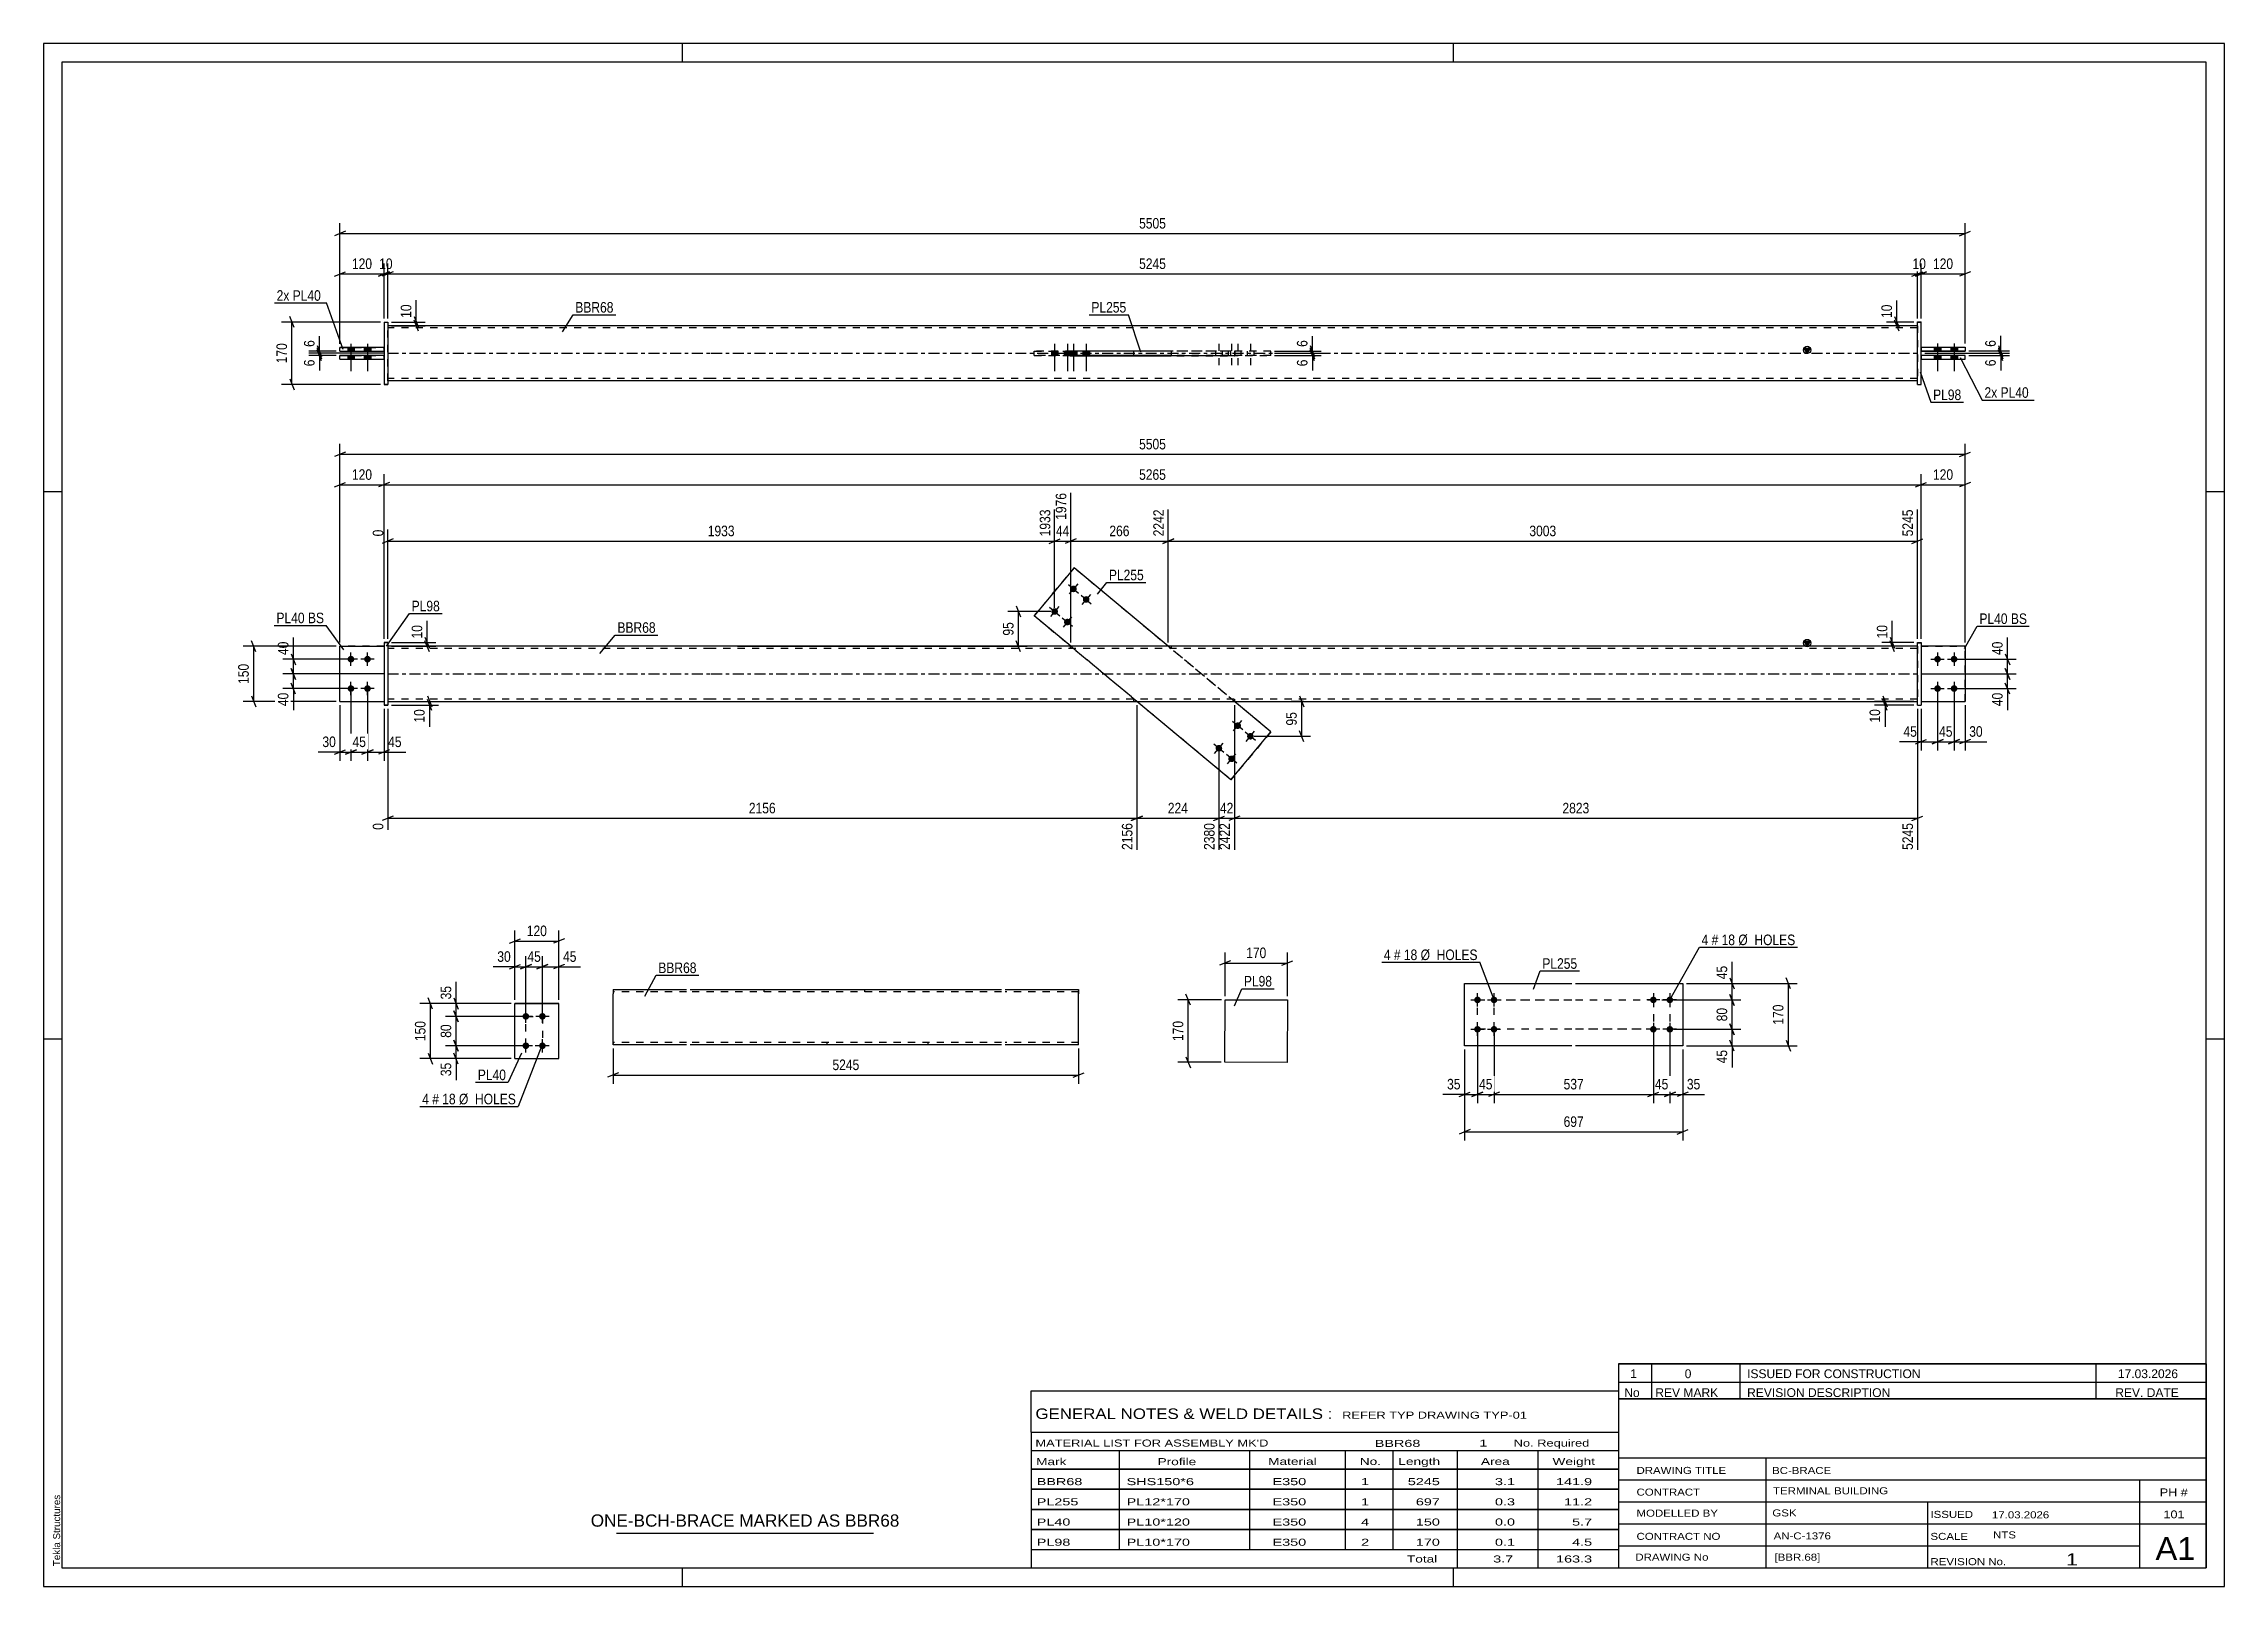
# Paper-space layout 'Layout1' of a CAD drawing. Header units: millimetres. Extents: x 0 to 594, y 0 to 420.
# The model-space entities are those that its viewports show. They can reach past a viewport. Long polylines and large blocks are cut down to what shows.
import ezdxf

# ---------------------------------------------------------------- set-up
doc = ezdxf.new("R2010")
doc.units = ezdxf.units.MM
doc.linetypes.add('DXK_LINE_DOT2', pattern=[3.9198, 1.9599, -1.9599])
doc.linetypes.add('DXK_LINE_DOT3', pattern=[5.9187, 2.979, -0.9799, 0.9799, -0.9799])
doc.layers.add('Viewport layer', color=7, linetype='Continuous', plot=False)
doc.styles.add('Arial', font='ARIAL.TTF', dxfattribs={"height": 0.2})
doc.styles.add('Arial Narrow', font='ARIALN.TTF', dxfattribs={"height": 0.2})

# ---------------------------------------------------------------- blocks, each defined once
blk = doc.blocks.new('Unknown-580611701-1130')
at = {"color": 5, "linetype": 'Continuous'}
for p, q in [((594, 420), (0, 420)), ((0, 420), (0, 0)), ((174, 415), (174, 420)), ((384, 415), (384, 420)), ((594, 0), (594, 420)), ((589, 415), (5, 415)), ((5, 415), (5, 5)), ((589, 5), (589, 415)), ((5, 298), (0, 298)), ((594, 298), (589, 298)), ((5, 149), (0, 149)), ((594, 149), (589, 149)), ((0, 0), (594, 0)), ((5, 5), (589, 5)), ((174, 0), (174, 5)), ((384, 0), (384, 5))]:
    blk.add_line(p, q, dxfattribs=at)
at = {"color": 174, "linetype": 'Continuous', "style": 'Arial'}
blk.add_text('Tekla Structures', height=1.9102, rotation=90, dxfattribs=at).set_placement((4.5, 5.5))
blk = doc.blocks.new('Part-580611701-3505 - 3504')
at = {"color": 2, "linetype": 'Continuous'}
for p, q in [((387.06, 164.16), (416.26, 164.16)), ((387.06, 147.16), (387.06, 164.16)), ((417.26, 164.16), (446.46, 164.16)), ((446.46, 164.16), (446.46, 147.16)), ((416.26, 147.16), (387.06, 147.16)), ((446.46, 147.16), (417.26, 147.16))]:
    blk.add_line(p, q, dxfattribs=at)
blk = doc.blocks.new('Bolt-580611701-3506 - 3504')
at = {"linetype": 'Continuous'}
for points in [[(438.46, 158.76, -1), (438.46, 160.56, -1)], [(442.96, 158.76, -1), (442.96, 160.56, -1)], [(438.46, 150.76, -1), (438.46, 152.56, -1)], [(442.96, 150.76, -1), (442.96, 152.56, -1)]]:
    blk.add_hatch(color=1, dxfattribs=at).paths.add_polyline_path(points)
at = {"color": 1, "linetype": 'Continuous'}
for p, q in [((438.46, 161.46), (438.46, 157.86)), ((442.96, 161.46), (442.96, 157.86)), ((440.26, 159.66), (436.66, 159.66)), ((444.76, 159.66), (441.16, 159.66)), ((440.26, 151.66), (436.66, 151.66)), ((438.46, 153.46), (438.46, 149.86)), ((444.76, 151.66), (441.16, 151.66)), ((442.96, 153.46), (442.96, 149.86))]:
    blk.add_line(p, q, dxfattribs=at)
blk = doc.blocks.new('Bolt-580611701-3507 - 3504')
at = {"linetype": 'Continuous'}
for points in [[(390.56, 160.56, -1), (390.56, 158.76, -1)], [(395.06, 160.56, -1), (395.06, 158.76, -1)], [(390.56, 152.56, -1), (390.56, 150.76, -1)], [(395.06, 152.56, -1), (395.06, 150.76, -1)]]:
    blk.add_hatch(color=1, dxfattribs=at).paths.add_polyline_path(points)
at = {"color": 1, "linetype": 'Continuous'}
for p, q in [((390.56, 157.86), (390.56, 161.46)), ((395.06, 157.86), (395.06, 161.46)), ((388.76, 159.66), (392.36, 159.66)), ((393.26, 159.66), (396.86, 159.66)), ((388.76, 151.66), (392.36, 151.66)), ((390.56, 149.86), (390.56, 153.46)), ((393.26, 151.66), (396.86, 151.66)), ((395.06, 149.86), (395.06, 153.46))]:
    blk.add_line(p, q, dxfattribs=at)
blk = doc.blocks.new('Part-580611701-2167 - 2161')
at = {"color": 2, "linetype": 'Continuous'}
for p, q in [((128.36, 143.68), (128.36, 158.68)), ((128.36, 158.68), (140.36, 158.68)), ((140.36, 158.68), (128.36, 158.68)), ((140.36, 143.68), (140.36, 158.68)), ((128.36, 143.68), (140.36, 143.68))]:
    blk.add_line(p, q, dxfattribs=at)
at = {"color": 7, "linetype": 'DXK_LINE_DOT2'}
for p, q in [((128.36, 143.68), (128.36, 143.68)), ((128.36, 143.68), (140.36, 143.68)), ((140.36, 143.68), (140.36, 143.68))]:
    blk.add_line(p, q, dxfattribs=at)
blk = doc.blocks.new('Bolt-580611701-2200 - 2161')
at = {"linetype": 'Continuous'}
for points in [[(131.36, 156.08), (131.54, 156.06), (131.72, 156), (131.89, 155.91), (132.03, 155.78), (132.14, 155.63), (132.21, 155.46), (132.25, 155.27), (132.25, 155.08), (132.21, 154.9), (132.14, 154.73), (132.03, 154.58), (131.89, 154.45), (131.72, 154.36), (131.54, 154.3), (131.36, 154.28), (131.17, 154.3), (130.99, 154.36), (130.83, 154.45), (130.69, 154.58), (130.58, 154.73), (130.5, 154.9), (130.46, 155.08), (130.46, 155.27), (130.5, 155.46), (130.58, 155.63), (130.69, 155.78), (130.83, 155.91), (130.99, 156), (131.17, 156.06)], [(135.86, 156.08), (136.04, 156.06), (136.22, 156), (136.39, 155.91), (136.53, 155.78), (136.64, 155.63), (136.71, 155.46), (136.75, 155.27), (136.75, 155.08), (136.71, 154.9), (136.64, 154.73), (136.53, 154.58), (136.39, 154.45), (136.22, 154.36), (136.04, 154.3), (135.86, 154.28), (135.67, 154.3), (135.49, 154.36), (135.33, 154.45), (135.19, 154.58), (135.08, 154.73), (135, 154.9), (134.96, 155.08), (134.96, 155.27), (135, 155.46), (135.08, 155.63), (135.19, 155.78), (135.33, 155.91), (135.49, 156), (135.67, 156.06)], [(131.36, 148.08), (131.54, 148.06), (131.72, 148), (131.89, 147.91), (132.03, 147.78), (132.14, 147.63), (132.21, 147.46), (132.25, 147.27), (132.25, 147.08), (132.21, 146.9), (132.14, 146.73), (132.03, 146.58), (131.89, 146.45), (131.72, 146.36), (131.54, 146.3), (131.36, 146.28), (131.17, 146.3), (130.99, 146.36), (130.83, 146.45), (130.69, 146.58), (130.58, 146.73), (130.5, 146.9), (130.46, 147.08), (130.46, 147.27), (130.5, 147.46), (130.58, 147.63), (130.69, 147.78), (130.83, 147.91), (130.99, 148), (131.17, 148.06)], [(135.86, 148.08), (136.04, 148.06), (136.22, 148), (136.39, 147.91), (136.53, 147.78), (136.64, 147.63), (136.71, 147.46), (136.75, 147.27), (136.75, 147.08), (136.71, 146.9), (136.64, 146.73), (136.53, 146.58), (136.39, 146.45), (136.22, 146.36), (136.04, 146.3), (135.86, 146.28), (135.67, 146.3), (135.49, 146.36), (135.33, 146.45), (135.19, 146.58), (135.08, 146.73), (135, 146.9), (134.96, 147.08), (134.96, 147.27), (135, 147.46), (135.08, 147.63), (135.19, 147.78), (135.33, 147.91), (135.49, 148), (135.67, 148.06)]]:
    blk.add_hatch(color=1, dxfattribs=at).paths.add_polyline_path(points)
at = {"color": 1, "linetype": 'Continuous'}
for p, q in [((133.16, 155.18), (129.56, 155.18)), ((131.36, 153.38), (131.36, 156.98)), ((137.66, 155.18), (134.06, 155.18)), ((135.86, 153.38), (135.86, 156.98)), ((131.36, 145.38), (131.36, 148.98)), ((135.86, 145.38), (135.86, 148.98)), ((133.16, 147.18), (129.56, 147.18)), ((137.66, 147.18), (134.06, 147.18))]:
    blk.add_line(p, q, dxfattribs=at)
blk = doc.blocks.new('Part-580611701-1695 - 1673')
at = {"color": 2, "linetype": 'Continuous'}
for p, q in [((523.37, 255.93), (511.37, 255.93)), ((523.37, 255.93), (523.37, 240.92)), ((511.37, 240.93), (523.37, 240.93)), ((511.37, 240.92), (523.37, 240.92))]:
    blk.add_line(p, q, dxfattribs=at)
at = {"color": 7, "linetype": 'DXK_LINE_DOT2'}
for p, q in [((511.37, 255.93), (511.37, 255.92)), ((511.37, 255.93), (511.37, 240.92)), ((511.37, 255.92), (523.37, 255.92)), ((523.37, 255.92), (523.37, 255.93))]:
    blk.add_line(p, q, dxfattribs=at)
blk = doc.blocks.new('Part-580611701-1679 - 1673')
at = {"color": 7, "linetype": 'DXK_LINE_DOT2'}
for p, q in [((80.72, 240.92), (80.72, 255.92)), ((80.72, 255.92), (92.72, 255.92)), ((92.72, 255.92), (80.72, 255.92)), ((92.72, 255.92), (92.72, 240.92)), ((80.72, 240.92), (80.72, 240.92)), ((80.72, 240.92), (92.72, 240.92)), ((80.72, 240.92), (92.72, 240.92)), ((92.72, 240.92), (92.72, 240.92))]:
    blk.add_line(p, q, dxfattribs=at)
blk = doc.blocks.new('Part-580611701-1700 - 1673')
at = {"linetype": 'Continuous'}
blk.add_hatch(color=2, dxfattribs=at).paths.add_polyline_path([(480.37, 255.92), (479.57, 257.32), (481.17, 257.32)])
at = {"color": 2, "linetype": 'Continuous'}
for p, q in [((181.72, 255.92), (93.72, 255.92)), ((422.27, 255.92), (181.82, 255.92)), ((510.37, 255.92), (422.37, 255.92)), ((480.37, 255.92), (479.57, 257.32)), ((479.57, 257.32), (481.17, 257.32)), ((481.17, 257.32), (480.37, 255.92)), ((93.72, 240.92), (181.72, 240.92)), ((181.82, 240.92), (422.27, 240.92)), ((422.37, 240.92), (510.37, 240.92))]:
    blk.add_line(p, q, dxfattribs=at)
at = {"color": 7, "linetype": 'DXK_LINE_DOT2'}
for p, q in [((93.72, 255.92), (93.72, 240.92)), ((279.65, 255.92), (279.65, 255.32)), ((307.14, 255.92), (307.14, 255.32)), ((510.37, 255.92), (510.37, 240.92)), ((181.72, 255.32), (93.72, 255.32)), ((422.27, 255.32), (181.82, 255.32)), ((510.37, 255.32), (422.37, 255.32)), ((181.72, 241.52), (93.72, 241.52)), ((422.27, 241.52), (181.82, 241.52)), ((296.95, 240.92), (296.95, 241.52)), ((324.44, 240.92), (324.44, 241.52)), ((510.37, 241.52), (422.37, 241.52))]:
    blk.add_line(p, q, dxfattribs=at)
at = {"color": 7, "linetype": 'DXK_LINE_DOT3'}
for p, q in [((93.72, 248.42), (181.72, 248.42)), ((181.82, 248.42), (422.27, 248.42)), ((422.37, 248.42), (510.37, 248.42))]:
    blk.add_line(p, q, dxfattribs=at)
at = {"color": 2, "linetype": 'Continuous'}
blk.add_circle((480.37, 256.82), 1, dxfattribs=at)
blk = doc.blocks.new('Part-580611701-1684 - 1673')
at = {"color": 2, "linetype": 'Continuous'}
for p, q in [((80.72, 240.92), (80.72, 255.92)), ((80.72, 255.92), (92.72, 255.92)), ((80.72, 240.92), (80.72, 240.92)), ((80.72, 240.92), (92.72, 240.92))]:
    blk.add_line(p, q, dxfattribs=at)
at = {"color": 7, "linetype": 'DXK_LINE_DOT2'}
for p, q in [((92.72, 255.92), (80.72, 255.92)), ((92.72, 255.92), (92.72, 240.92)), ((80.72, 240.92), (80.72, 240.92)), ((80.72, 240.92), (92.72, 240.92)), ((92.72, 240.92), (92.72, 240.92))]:
    blk.add_line(p, q, dxfattribs=at)
blk = doc.blocks.new('Part-580611701-1685 - 1673')
at = {"color": 2, "linetype": 'Continuous'}
for p, q in [((510.37, 256.94), (511.37, 256.94)), ((510.37, 239.94), (510.37, 256.94)), ((511.37, 256.94), (511.37, 239.9)), ((510.37, 239.94), (510.37, 239.9)), ((510.37, 239.9), (510.37, 239.94)), ((510.37, 239.94), (511.37, 239.94)), ((510.37, 239.9), (511.37, 239.9))]:
    blk.add_line(p, q, dxfattribs=at)
at = {"color": 7, "linetype": 'DXK_LINE_DOT2'}
blk.add_line((510.37, 256.9), (511.37, 256.9), dxfattribs=at)
blk = doc.blocks.new('Part-580611701-1690 - 1673')
at = {"color": 7, "linetype": 'DXK_LINE_DOT2'}
for p, q in [((511.37, 255.92), (523.37, 255.92)), ((523.37, 255.92), (511.37, 255.92)), ((511.37, 255.92), (511.37, 255.92)), ((511.37, 255.92), (511.37, 240.92)), ((523.37, 255.92), (523.37, 255.92)), ((523.37, 240.92), (523.37, 255.92))]:
    blk.add_line(p, q, dxfattribs=at)
at = {"color": 2, "linetype": 'Continuous'}
for p in [(511.37, 240.92), (511.37, 240.92), (523.37, 240.93), (523.37, 240.92), (523.37, 240.92)]:
    blk.add_line(p, (523.37, 240.92), dxfattribs=at)
blk = doc.blocks.new('Bolt-580611701-1706 - 1673')
at = {"linetype": 'Continuous'}
for points in [[(281.08, 272.25), (281.21, 272.12), (281.31, 271.96), (281.38, 271.78), (281.41, 271.59), (281.39, 271.41), (281.34, 271.23), (281.26, 271.06), (281.13, 270.91), (280.99, 270.8), (280.82, 270.71), (280.64, 270.67), (280.45, 270.66), (280.26, 270.69), (280.09, 270.76), (279.93, 270.87), (279.8, 271), (279.7, 271.16), (279.63, 271.34), (279.61, 271.52), (279.62, 271.71), (279.67, 271.89), (279.76, 272.06), (279.88, 272.2), (280.03, 272.32), (280.2, 272.4), (280.38, 272.45), (280.57, 272.46), (280.75, 272.43), (280.93, 272.36)], [(284.54, 269.37), (284.67, 269.24), (284.77, 269.08), (284.84, 268.9), (284.86, 268.71), (284.85, 268.53), (284.8, 268.35), (284.71, 268.18), (284.59, 268.04), (284.45, 267.92), (284.28, 267.84), (284.09, 267.79), (283.91, 267.78), (283.72, 267.81), (283.55, 267.88), (283.39, 267.99), (283.26, 268.12), (283.16, 268.28), (283.09, 268.46), (283.07, 268.65), (283.08, 268.83), (283.13, 269.01), (283.22, 269.18), (283.34, 269.33), (283.49, 269.44), (283.65, 269.52), (283.84, 269.57), (284.02, 269.58), (284.21, 269.55), (284.39, 269.48)], [(275.96, 266.1), (276.1, 265.97), (276.2, 265.81), (276.26, 265.63), (276.29, 265.45), (276.28, 265.26), (276.22, 265.08), (276.14, 264.91), (276.02, 264.77), (275.87, 264.65), (275.7, 264.57), (275.52, 264.52), (275.33, 264.51), (275.14, 264.55), (274.97, 264.61), (274.81, 264.72), (274.68, 264.85), (274.58, 265.01), (274.52, 265.19), (274.49, 265.38), (274.5, 265.56), (274.55, 265.75), (274.64, 265.91), (274.76, 266.06), (274.91, 266.17), (275.08, 266.26), (275.26, 266.3), (275.45, 266.31), (275.63, 266.28), (275.81, 266.21)], [(279.42, 263.22), (279.55, 263.09), (279.65, 262.93), (279.72, 262.75), (279.75, 262.57), (279.73, 262.38), (279.68, 262.2), (279.59, 262.03), (279.47, 261.89), (279.33, 261.77), (279.16, 261.69), (278.98, 261.64), (278.79, 261.63), (278.6, 261.67), (278.43, 261.74), (278.27, 261.84), (278.14, 261.98), (278.04, 262.13), (277.97, 262.31), (277.95, 262.5), (277.96, 262.68), (278.01, 262.87), (278.1, 263.03), (278.22, 263.18), (278.37, 263.29), (278.54, 263.38), (278.72, 263.42), (278.91, 263.43), (279.09, 263.4), (279.27, 263.33)]]:
    blk.add_hatch(color=1, dxfattribs=at).paths.add_polyline_path(points)
at = {"color": 1, "linetype": 'Continuous'}
for p, q in [((279.12, 272.71), (281.89, 270.41)), ((281.66, 272.94), (279.36, 270.18)), ((282.58, 269.83), (285.35, 267.53)), ((285.12, 270.06), (282.81, 267.3)), ((274.01, 266.56), (276.77, 264.26)), ((276.54, 266.79), (274.24, 264.03)), ((277.46, 263.68), (280.23, 261.38)), ((280, 263.92), (277.7, 261.15))]:
    blk.add_line(p, q, dxfattribs=at)
blk = doc.blocks.new('Bolt-580611701-1707 - 1673')
at = {"linetype": 'Continuous'}
for points in [[(324.67, 233.62), (324.54, 233.76), (324.44, 233.92), (324.37, 234.09), (324.34, 234.28), (324.36, 234.47), (324.41, 234.65), (324.5, 234.81), (324.62, 234.96), (324.76, 235.07), (324.93, 235.16), (325.12, 235.2), (325.3, 235.21), (325.49, 235.18), (325.66, 235.11), (325.82, 235), (325.95, 234.87), (326.05, 234.71), (326.12, 234.53), (326.14, 234.35), (326.13, 234.16), (326.08, 233.98), (325.99, 233.81), (325.87, 233.67), (325.72, 233.55), (325.56, 233.47), (325.37, 233.42), (325.18, 233.41), (325, 233.45), (324.82, 233.52)], [(328.13, 230.74), (328, 230.88), (327.9, 231.04), (327.83, 231.21), (327.8, 231.4), (327.82, 231.59), (327.87, 231.77), (327.95, 231.93), (328.07, 232.08), (328.22, 232.2), (328.39, 232.28), (328.57, 232.32), (328.76, 232.33), (328.95, 232.3), (329.12, 232.23), (329.28, 232.13), (329.41, 231.99), (329.51, 231.83), (329.58, 231.65), (329.6, 231.47), (329.59, 231.28), (329.54, 231.1), (329.45, 230.93), (329.33, 230.79), (329.18, 230.67), (329.01, 230.59), (328.83, 230.54), (328.64, 230.54), (328.46, 230.57), (328.28, 230.64)], [(319.55, 227.47), (319.42, 227.61), (319.32, 227.77), (319.25, 227.94), (319.23, 228.13), (319.24, 228.32), (319.29, 228.5), (319.38, 228.67), (319.5, 228.81), (319.65, 228.93), (319.81, 229.01), (320, 229.06), (320.18, 229.06), (320.37, 229.03), (320.55, 228.96), (320.7, 228.86), (320.83, 228.72), (320.93, 228.56), (321, 228.39), (321.02, 228.2), (321.01, 228.01), (320.96, 227.83), (320.87, 227.66), (320.75, 227.52), (320.61, 227.4), (320.44, 227.32), (320.25, 227.27), (320.07, 227.27), (319.88, 227.3), (319.71, 227.37)], [(323.01, 224.59), (322.88, 224.73), (322.78, 224.89), (322.71, 225.06), (322.68, 225.25), (322.7, 225.44), (322.75, 225.62), (322.84, 225.79), (322.96, 225.93), (323.1, 226.05), (323.27, 226.13), (323.46, 226.18), (323.64, 226.18), (323.83, 226.15), (324, 226.08), (324.16, 225.98), (324.29, 225.84), (324.39, 225.68), (324.46, 225.51), (324.48, 225.32), (324.47, 225.13), (324.42, 224.95), (324.33, 224.79), (324.21, 224.64), (324.06, 224.52), (323.89, 224.44), (323.71, 224.39), (323.52, 224.39), (323.34, 224.42), (323.16, 224.49)]]:
    blk.add_hatch(color=1, dxfattribs=at).paths.add_polyline_path(points)
at = {"color": 1, "linetype": 'Continuous'}
for p, q in [((326.63, 233.16), (323.86, 235.46)), ((324.09, 232.93), (326.4, 235.7)), ((330.09, 230.28), (327.32, 232.59)), ((327.55, 230.05), (329.85, 232.82)), ((321.51, 227.01), (318.74, 229.32)), ((318.97, 226.78), (321.28, 229.55)), ((324.97, 224.13), (322.2, 226.44)), ((322.43, 223.9), (324.74, 226.67))]:
    blk.add_line(p, q, dxfattribs=at)
blk = doc.blocks.new('Bolt-580611701-1709 - 1673')
at = {"linetype": 'Continuous'}
for points in [[(83.72, 251.52), (83.53, 251.54), (83.35, 251.6), (83.19, 251.69), (83.05, 251.82), (82.94, 251.97), (82.86, 252.14), (82.82, 252.33), (82.82, 252.52), (82.86, 252.7), (82.94, 252.87), (83.05, 253.02), (83.19, 253.15), (83.35, 253.24), (83.53, 253.3), (83.72, 253.32), (83.91, 253.3), (84.09, 253.24), (84.25, 253.15), (84.39, 253.02), (84.5, 252.87), (84.58, 252.7), (84.61, 252.52), (84.61, 252.33), (84.58, 252.14), (84.5, 251.97), (84.39, 251.82), (84.25, 251.69), (84.09, 251.6), (83.91, 251.54)], [(88.22, 251.52), (88.03, 251.54), (87.85, 251.6), (87.69, 251.69), (87.55, 251.82), (87.44, 251.97), (87.36, 252.14), (87.32, 252.33), (87.32, 252.52), (87.36, 252.7), (87.44, 252.87), (87.55, 253.02), (87.69, 253.15), (87.85, 253.24), (88.03, 253.3), (88.22, 253.32), (88.41, 253.3), (88.59, 253.24), (88.75, 253.15), (88.89, 253.02), (89, 252.87), (89.08, 252.7), (89.11, 252.52), (89.11, 252.33), (89.08, 252.14), (89, 251.97), (88.89, 251.82), (88.75, 251.69), (88.59, 251.6), (88.41, 251.54)], [(83.72, 243.52), (83.53, 243.54), (83.35, 243.6), (83.19, 243.69), (83.05, 243.82), (82.94, 243.97), (82.86, 244.14), (82.82, 244.33), (82.82, 244.52), (82.86, 244.7), (82.94, 244.87), (83.05, 245.02), (83.19, 245.15), (83.35, 245.24), (83.53, 245.3), (83.72, 245.32), (83.91, 245.3), (84.09, 245.24), (84.25, 245.15), (84.39, 245.02), (84.5, 244.87), (84.58, 244.7), (84.61, 244.52), (84.61, 244.33), (84.58, 244.14), (84.5, 243.97), (84.39, 243.82), (84.25, 243.69), (84.09, 243.6), (83.91, 243.54)], [(88.22, 243.52), (88.03, 243.54), (87.85, 243.6), (87.69, 243.69), (87.55, 243.82), (87.44, 243.97), (87.36, 244.14), (87.32, 244.33), (87.32, 244.52), (87.36, 244.7), (87.44, 244.87), (87.55, 245.02), (87.69, 245.15), (87.85, 245.24), (88.03, 245.3), (88.22, 245.32), (88.41, 245.3), (88.59, 245.24), (88.75, 245.15), (88.89, 245.02), (89, 244.87), (89.08, 244.7), (89.11, 244.52), (89.11, 244.33), (89.08, 244.14), (89, 243.97), (88.89, 243.82), (88.75, 243.69), (88.59, 243.6), (88.41, 243.54)]]:
    blk.add_hatch(color=1, dxfattribs=at).paths.add_polyline_path(points)
at = {"color": 1, "linetype": 'Continuous'}
for p, q in [((85.52, 252.42), (81.92, 252.42)), ((83.72, 250.62), (83.72, 254.22)), ((90.02, 252.42), (86.42, 252.42)), ((88.22, 250.62), (88.22, 254.22)), ((85.52, 244.42), (81.92, 244.42)), ((83.72, 242.62), (83.72, 246.22)), ((90.02, 244.42), (86.42, 244.42)), ((88.22, 242.62), (88.22, 246.22))]:
    blk.add_line(p, q, dxfattribs=at)
blk = doc.blocks.new('Bolt-580611701-1710 - 1673')
at = {"linetype": 'Continuous'}
for points in [[(515.87, 253.33), (516.06, 253.31), (516.24, 253.25), (516.4, 253.15), (516.54, 253.03), (516.65, 252.88), (516.73, 252.7), (516.77, 252.52), (516.77, 252.33), (516.73, 252.15), (516.65, 251.98), (516.54, 251.82), (516.4, 251.7), (516.24, 251.6), (516.06, 251.55), (515.87, 251.53), (515.68, 251.55), (515.51, 251.6), (515.34, 251.7), (515.2, 251.82), (515.09, 251.98), (515.02, 252.15), (514.98, 252.33), (514.98, 252.52), (515.02, 252.7), (515.09, 252.88), (515.2, 253.03), (515.34, 253.15), (515.51, 253.25), (515.68, 253.31)], [(520.37, 253.33), (520.56, 253.31), (520.74, 253.25), (520.9, 253.15), (521.04, 253.03), (521.15, 252.88), (521.23, 252.7), (521.27, 252.52), (521.27, 252.33), (521.23, 252.15), (521.15, 251.98), (521.04, 251.82), (520.9, 251.7), (520.74, 251.6), (520.56, 251.55), (520.37, 251.53), (520.18, 251.55), (520.01, 251.6), (519.84, 251.7), (519.7, 251.82), (519.59, 251.98), (519.52, 252.15), (519.48, 252.33), (519.48, 252.52), (519.52, 252.7), (519.59, 252.88), (519.7, 253.03), (519.84, 253.15), (520.01, 253.25), (520.18, 253.31)], [(515.87, 245.33), (516.06, 245.31), (516.24, 245.25), (516.4, 245.15), (516.54, 245.03), (516.65, 244.88), (516.73, 244.7), (516.77, 244.52), (516.77, 244.33), (516.73, 244.15), (516.65, 243.98), (516.54, 243.82), (516.4, 243.7), (516.24, 243.6), (516.06, 243.55), (515.87, 243.53), (515.68, 243.55), (515.51, 243.6), (515.34, 243.7), (515.2, 243.82), (515.09, 243.98), (515.02, 244.15), (514.98, 244.33), (514.98, 244.52), (515.02, 244.7), (515.09, 244.88), (515.2, 245.03), (515.34, 245.15), (515.51, 245.25), (515.68, 245.31)], [(520.37, 245.33), (520.56, 245.31), (520.74, 245.25), (520.9, 245.15), (521.04, 245.03), (521.15, 244.88), (521.23, 244.7), (521.27, 244.52), (521.27, 244.33), (521.23, 244.15), (521.15, 243.98), (521.04, 243.82), (520.9, 243.7), (520.74, 243.6), (520.56, 243.55), (520.37, 243.53), (520.18, 243.55), (520.01, 243.6), (519.84, 243.7), (519.7, 243.82), (519.59, 243.98), (519.52, 244.15), (519.48, 244.33), (519.48, 244.52), (519.52, 244.7), (519.59, 244.88), (519.7, 245.03), (519.84, 245.15), (520.01, 245.25), (520.18, 245.31)]]:
    blk.add_hatch(color=1, dxfattribs=at).paths.add_polyline_path(points)
at = {"color": 1, "linetype": 'Continuous'}
for p, q in [((514.07, 252.42), (517.67, 252.42)), ((515.87, 254.22), (515.87, 250.62)), ((518.57, 252.42), (522.17, 252.42)), ((520.37, 254.22), (520.37, 250.62)), ((514.07, 244.42), (517.67, 244.42)), ((515.87, 246.22), (515.87, 242.62)), ((518.57, 244.42), (522.17, 244.42)), ((520.37, 246.22), (520.37, 242.62))]:
    blk.add_line(p, q, dxfattribs=at)
blk = doc.blocks.new('Part-580611701-1715 - 1673')
at = {"color": 2, "linetype": 'Continuous'}
for p, q in [((280.7, 277.26), (269.82, 264.19)), ((280.7, 277.26), (280.7, 277.26)), ((306.32, 255.92), (280.7, 277.26)), ((279.75, 255.92), (269.82, 264.19)), ((269.82, 264.19), (269.82, 264.19)), ((323.39, 219.59), (297.77, 240.92)), ((334.27, 232.65), (324.34, 240.92)), ((323.39, 219.59), (334.27, 232.65)), ((334.27, 232.65), (334.27, 232.65)), ((323.39, 219.59), (323.39, 219.59))]:
    blk.add_line(p, q, dxfattribs=at)
at = {"color": 7, "linetype": 'DXK_LINE_DOT2'}
for p, q in [((269.82, 264.19), (280.7, 277.26)), ((334.27, 232.65), (280.7, 277.26)), ((323.39, 219.59), (269.82, 264.19)), ((297.77, 240.92), (279.75, 255.92)), ((324.34, 240.92), (306.32, 255.92)), ((334.27, 232.65), (323.39, 219.59))]:
    blk.add_line(p, q, dxfattribs=at)
blk = doc.blocks.new('Part-580611701-1720 - 1673')
at = {"color": 2, "linetype": 'Continuous'}
for p, q in [((93.72, 256.92), (92.72, 256.92)), ((92.72, 256.92), (92.72, 239.92)), ((93.72, 256.92), (93.72, 256.92)), ((93.72, 256.92), (93.72, 239.92)), ((92.72, 239.92), (93.72, 239.92))]:
    blk.add_line(p, q, dxfattribs=at)
at = {"color": 7, "linetype": 'DXK_LINE_DOT2'}
for p, q in [((92.72, 256.92), (93.72, 256.92)), ((93.72, 239.92), (92.72, 239.92))]:
    blk.add_line(p, q, dxfattribs=at)
blk = doc.blocks.new('Part-580611701-1418 - 1367')
at = {"color": 2, "linetype": 'Continuous'}
for p, q in [((80.72, 334.11), (80.72, 335.11)), ((92.72, 335.11), (80.72, 335.11)), ((80.72, 334.11), (80.72, 334.11)), ((80.72, 334.11), (92.72, 334.11))]:
    blk.add_line(p, q, dxfattribs=at)
at = {"color": 7, "linetype": 'DXK_LINE_DOT2'}
for p, q in [((80.72, 335.11), (92.72, 335.11)), ((80.72, 334.11), (92.72, 334.11)), ((92.72, 334.11), (92.72, 335.11))]:
    blk.add_line(p, q, dxfattribs=at)
blk = doc.blocks.new('Bolt-580611701-1370 - 1367')
at = {"linetype": 'Continuous'}
for points in [[(82.82, 336.31), (84.62, 336.31), (84.62, 337.31), (82.82, 337.31)], [(82.82, 336.31), (84.62, 336.31), (84.62, 337.31), (82.82, 337.31)], [(82.82, 334.11), (84.62, 334.11), (84.62, 335.11), (82.82, 335.11)], [(82.82, 334.11), (84.62, 334.11), (84.62, 335.11), (82.82, 335.11)], [(87.32, 336.31), (89.12, 336.31), (89.12, 337.31), (87.32, 337.31)], [(87.32, 336.31), (89.12, 336.31), (89.12, 337.31), (87.32, 337.31)], [(87.32, 334.11), (89.12, 334.11), (89.12, 335.11), (87.32, 335.11)], [(87.32, 334.11), (89.12, 334.11), (89.12, 335.11), (87.32, 335.11)]]:
    blk.add_hatch(color=1, dxfattribs=at).paths.add_polyline_path(points)
at = {"color": 1, "linetype": 'Continuous'}
for p, q in [((82.82, 337.31), (82.82, 336.31)), ((82.82, 337.31), (82.82, 336.31)), ((82.82, 335.11), (82.82, 334.11)), ((82.82, 335.11), (82.82, 334.11)), ((83.72, 338.31), (83.72, 330.81)), ((83.72, 338.31), (83.72, 330.81)), ((84.62, 337.31), (84.62, 336.31)), ((84.62, 337.31), (84.62, 336.31)), ((84.62, 335.11), (84.62, 334.11)), ((84.62, 335.11), (84.62, 334.11)), ((87.32, 337.31), (87.32, 336.31)), ((87.32, 337.31), (87.32, 336.31)), ((87.32, 335.11), (87.32, 334.11)), ((87.32, 335.11), (87.32, 334.11)), ((88.22, 338.31), (88.22, 330.81)), ((88.22, 338.31), (88.22, 330.81)), ((89.12, 337.31), (89.12, 336.31)), ((89.12, 337.31), (89.12, 336.31)), ((89.12, 335.11), (89.12, 334.11)), ((89.12, 335.11), (89.12, 334.11))]:
    blk.add_line(p, q, dxfattribs=at)
blk = doc.blocks.new('Bolt-580611701-1435 - 1367')
at = {"color": 1, "linetype": 'DXK_LINE_DOT2'}
for p, q in [((319.23, 336.31), (319.23, 335.11)), ((320.13, 338.31), (320.13, 330.81)), ((321.03, 336.31), (321.03, 335.11)), ((322.68, 336.31), (322.68, 335.11)), ((323.58, 338.31), (323.58, 330.81)), ((324.34, 336.31), (324.34, 335.11)), ((324.48, 336.31), (324.48, 335.11)), ((325.24, 338.31), (325.24, 330.81)), ((326.14, 336.31), (326.14, 335.11)), ((327.8, 336.31), (327.8, 335.11)), ((328.7, 338.31), (328.7, 330.81)), ((329.6, 336.31), (329.6, 335.11))]:
    blk.add_line(p, q, dxfattribs=at)
blk = doc.blocks.new('Bolt-580611701-1371 - 1367')
at = {"linetype": 'Continuous'}
for points in [[(516.77, 337.32), (514.97, 337.32), (514.97, 336.32), (516.77, 336.32)], [(516.77, 337.3), (514.97, 337.3), (514.97, 336.3), (516.77, 336.3)], [(516.77, 335.12), (514.97, 335.12), (514.97, 334.12), (516.77, 334.12)], [(516.77, 335.1), (514.97, 335.1), (514.97, 334.1), (516.77, 334.1)], [(521.27, 337.32), (519.47, 337.32), (519.47, 336.32), (521.27, 336.32)], [(521.27, 337.3), (519.47, 337.3), (519.47, 336.3), (521.27, 336.3)], [(521.27, 335.12), (519.47, 335.12), (519.47, 334.12), (521.27, 334.12)], [(521.27, 335.1), (519.47, 335.1), (519.47, 334.1), (521.27, 334.1)]]:
    blk.add_hatch(color=1, dxfattribs=at).paths.add_polyline_path(points)
at = {"color": 1, "linetype": 'Continuous'}
for p, q in [((514.97, 337.32), (514.97, 336.32)), ((514.97, 337.3), (514.97, 336.3)), ((514.97, 335.12), (514.97, 334.12)), ((514.97, 335.1), (514.97, 334.1)), ((515.87, 338.32), (515.87, 330.82)), ((515.87, 338.3), (515.87, 330.8)), ((516.77, 337.32), (516.77, 336.32)), ((516.77, 337.3), (516.77, 336.3)), ((516.77, 335.12), (516.77, 334.12)), ((516.77, 335.1), (516.77, 334.1)), ((519.47, 337.32), (519.47, 336.32)), ((519.47, 337.3), (519.47, 336.3)), ((519.47, 335.12), (519.47, 334.12)), ((519.47, 335.1), (519.47, 334.1)), ((520.37, 338.32), (520.37, 330.82)), ((520.37, 338.3), (520.37, 330.8)), ((521.27, 337.32), (521.27, 336.32)), ((521.27, 337.3), (521.27, 336.3)), ((521.27, 335.12), (521.27, 334.12)), ((521.27, 335.1), (521.27, 334.1))]:
    blk.add_line(p, q, dxfattribs=at)
blk = doc.blocks.new('Part-580611701-1456 - 1367')
at = {"linetype": 'Continuous'}
blk.add_hatch(color=2, dxfattribs=at).paths.add_polyline_path([(480.37, 335.71), (479.57, 337.11), (481.17, 337.11)])
at = {"color": 2, "linetype": 'Continuous'}
for p, q in [((181.72, 343.21), (93.72, 343.21)), ((422.27, 343.21), (181.82, 343.21)), ((510.37, 343.21), (422.37, 343.21)), ((279.65, 336.31), (279.65, 336.41)), ((279.65, 336.41), (279.65, 336.41)), ((279.65, 336.41), (307.14, 336.41)), ((279.65, 335.11), (279.65, 335.01)), ((279.65, 335.01), (307.14, 335.01)), ((296.95, 336.41), (296.95, 336.31)), ((296.95, 335.01), (296.95, 335.11)), ((307.14, 336.41), (307.14, 335.01)), ((480.37, 335.71), (479.57, 337.11)), ((479.57, 337.11), (481.17, 337.11)), ((481.17, 337.11), (480.37, 335.71)), ((181.72, 328.21), (93.72, 328.21)), ((422.27, 328.21), (181.82, 328.21)), ((510.37, 328.21), (422.37, 328.21))]:
    blk.add_line(p, q, dxfattribs=at)
at = {"color": 7, "linetype": 'DXK_LINE_DOT2'}
for p, q in [((93.72, 328.21), (93.72, 343.21)), ((181.72, 342.61), (93.72, 342.61)), ((422.27, 342.61), (181.82, 342.61)), ((510.37, 342.61), (422.37, 342.61)), ((510.37, 343.21), (510.37, 328.21)), ((279.65, 335.11), (279.65, 336.41)), ((279.65, 336.41), (307.14, 336.41)), ((279.65, 335.01), (307.14, 335.01)), ((296.95, 336.41), (324.44, 336.41)), ((296.95, 336.41), (296.95, 336.41)), ((296.95, 336.41), (324.44, 336.41)), ((296.95, 335.11), (296.95, 336.41)), ((296.95, 335.01), (296.95, 335.01)), ((296.95, 335.01), (296.95, 335.01)), ((324.44, 335.01), (296.95, 335.01)), ((296.95, 335.01), (324.44, 335.01)), ((324.44, 336.41), (324.44, 335.01)), ((181.72, 328.81), (93.72, 328.81)), ((422.27, 328.81), (181.82, 328.81)), ((510.37, 328.81), (422.37, 328.81))]:
    blk.add_line(p, q, dxfattribs=at)
at = {"color": 7, "linetype": 'DXK_LINE_DOT3'}
for p, q in [((93.72, 335.71), (181.72, 335.71)), ((181.82, 335.71), (422.27, 335.71)), ((422.37, 335.71), (510.37, 335.71))]:
    blk.add_line(p, q, dxfattribs=at)
at = {"color": 2, "linetype": 'Continuous'}
blk.add_circle((480.37, 336.61), 1, dxfattribs=at)
blk = doc.blocks.new('Part-580611701-1413 - 1367')
at = {"color": 2, "linetype": 'Continuous'}
for p, q in [((80.72, 336.31), (80.72, 337.31)), ((92.72, 337.31), (80.72, 337.31)), ((80.72, 336.31), (80.72, 336.31)), ((80.72, 336.31), (92.72, 336.31))]:
    blk.add_line(p, q, dxfattribs=at)
at = {"color": 7, "linetype": 'DXK_LINE_DOT2'}
for p, q in [((80.72, 337.31), (92.72, 337.31)), ((80.72, 336.31), (92.72, 336.31)), ((92.72, 336.31), (92.72, 337.31))]:
    blk.add_line(p, q, dxfattribs=at)
blk = doc.blocks.new('Part-580611701-1461 - 1367')
at = {"color": 2, "linetype": 'Continuous'}
for p, q in [((523.37, 335.13), (511.37, 335.13)), ((511.37, 334.13), (523.37, 334.13)), ((511.37, 334.09), (523.37, 334.09)), ((523.37, 334.09), (523.37, 335.13))]:
    blk.add_line(p, q, dxfattribs=at)
at = {"color": 7, "linetype": 'DXK_LINE_DOT2'}
for p, q in [((511.37, 335.13), (511.37, 334.09)), ((523.37, 335.09), (511.37, 335.09))]:
    blk.add_line(p, q, dxfattribs=at)
blk = doc.blocks.new('Part-580611701-1397 - 1367')
at = {"color": 2, "linetype": 'Continuous'}
for p, q in [((269.82, 335.11), (269.82, 336.31)), ((280.7, 335.11), (280.7, 336.31)), ((307.14, 336.31), (280.7, 336.31)), ((307.14, 335.11), (280.7, 335.11))]:
    blk.add_line(p, q, dxfattribs=at)
at = {"color": 7, "linetype": 'DXK_LINE_DOT2'}
for p, q in [((323.39, 336.31), (269.82, 336.31)), ((269.82, 336.31), (280.7, 336.31)), ((269.82, 335.11), (323.39, 335.11)), ((280.7, 335.11), (269.82, 335.11)), ((334.27, 336.31), (307.14, 336.31)), ((334.27, 335.11), (307.14, 335.11)), ((323.39, 335.11), (323.39, 336.31)), ((334.27, 336.31), (323.39, 336.31)), ((323.39, 335.11), (334.27, 335.11)), ((334.27, 335.11), (334.27, 336.31))]:
    blk.add_line(p, q, dxfattribs=at)
blk = doc.blocks.new('Part-580611701-1398 - 1367')
at = {"color": 2, "linetype": 'Continuous'}
for p, q in [((92.72, 344.21), (93.72, 344.21)), ((92.72, 344.21), (92.72, 327.21)), ((93.72, 344.21), (93.72, 344.21)), ((93.72, 344.21), (93.72, 327.21)), ((93.72, 327.21), (92.72, 327.21)), ((92.72, 327.21), (92.72, 327.21))]:
    blk.add_line(p, q, dxfattribs=at)
at = {"color": 7, "linetype": 'DXK_LINE_DOT2'}
for p, q in [((92.72, 344.21), (93.72, 344.21)), ((92.72, 327.21), (93.72, 327.21)), ((92.72, 327.21), (92.72, 327.21))]:
    blk.add_line(p, q, dxfattribs=at)
blk = doc.blocks.new('Part-580611701-1433 - 1367')
at = {"color": 2, "linetype": 'Continuous'}
for p, q in [((510.37, 327.23), (510.37, 344.23)), ((510.37, 344.23), (511.37, 344.23)), ((511.37, 327.23), (511.37, 344.23)), ((510.37, 327.23), (511.37, 327.23)), ((510.37, 327.23), (510.37, 327.19)), ((510.37, 327.19), (510.37, 327.23)), ((510.37, 327.19), (511.37, 327.19)), ((511.37, 327.19), (511.37, 327.23)), ((511.37, 327.23), (511.37, 327.19))]:
    blk.add_line(p, q, dxfattribs=at)
at = {"color": 7, "linetype": 'DXK_LINE_DOT2'}
for q in [(510.37, 344.23), (511.37, 344.19)]:
    blk.add_line((510.37, 344.19), q, dxfattribs=at)
blk = doc.blocks.new('Bolt-580611701-1436 - 1367')
at = {"linetype": 'Continuous'}
for points in [[(276.29, 336.31), (274.49, 336.31), (274.49, 335.11), (276.29, 335.11)], [(279.75, 336.31), (277.95, 336.31), (277.95, 335.11), (279.75, 335.11)], [(281.41, 336.31), (279.61, 336.31), (279.61, 335.11), (281.41, 335.11)], [(284.87, 336.31), (283.07, 336.31), (283.07, 335.11), (284.87, 335.11)]]:
    blk.add_hatch(color=1, dxfattribs=at).paths.add_polyline_path(points)
at = {"color": 1, "linetype": 'Continuous'}
for p, q in [((274.49, 336.31), (274.49, 335.11)), ((275.39, 338.31), (275.39, 330.81)), ((276.29, 336.31), (276.29, 335.11)), ((277.95, 336.31), (277.95, 335.11)), ((278.85, 338.31), (278.85, 330.81)), ((279.61, 336.31), (279.61, 335.11)), ((279.75, 336.31), (279.75, 335.11)), ((280.51, 338.31), (280.51, 330.81)), ((281.41, 336.31), (281.41, 335.11)), ((283.07, 336.31), (283.07, 335.11)), ((283.97, 338.31), (283.97, 330.81)), ((284.87, 336.31), (284.87, 335.11))]:
    blk.add_line(p, q, dxfattribs=at)
blk = doc.blocks.new('Part-580611701-1466 - 1367')
at = {"color": 2, "linetype": 'Continuous'}
for p, q in [((511.37, 337.33), (523.37, 337.33)), ((511.37, 336.33), (523.37, 336.33)), ((511.37, 336.29), (523.37, 336.29)), ((523.37, 337.33), (523.37, 336.29))]:
    blk.add_line(p, q, dxfattribs=at)
at = {"color": 7, "linetype": 'DXK_LINE_DOT2'}
for p, q in [((511.37, 337.33), (511.37, 336.29)), ((523.37, 337.29), (511.37, 337.29))]:
    blk.add_line(p, q, dxfattribs=at)
blk = doc.blocks.new('Part-580611701-2404 - 2398')
at = {"color": 2, "linetype": 'Continuous'}
for p, q in [((321.76, 142.7), (321.8, 159.7)), ((321.8, 159.7), (338.8, 159.66)), ((338.8, 159.66), (338.76, 142.66)), ((338.76, 142.66), (321.76, 142.7))]:
    blk.add_line(p, q, dxfattribs=at)
blk = doc.blocks.new('Part-580611701-2436 - 2428')
at = {"color": 2, "linetype": 'Continuous'}
for p, q in [((155.13, 162.47), (155.13, 161.27)), ((155.13, 162.47), (175.13, 162.47)), ((155.13, 148.21), (155.13, 161.27)), ((176.13, 162.47), (260.92, 162.47)), ((261.92, 162.47), (281.92, 162.47)), ((281.92, 162.47), (281.92, 162.38)), ((281.92, 162.38), (281.92, 161.27)), ((281.92, 147.47), (281.92, 161.27)), ((155.13, 147.56), (155.13, 148.21)), ((155.13, 147.47), (155.13, 147.56)), ((175.13, 147.47), (155.13, 147.47)), ((260.92, 147.47), (176.13, 147.47)), ((281.92, 147.47), (261.92, 147.47))]:
    blk.add_line(p, q, dxfattribs=at)
at = {"color": 7, "linetype": 'DXK_LINE_DOT2'}
for p, q in [((175.13, 161.87), (155.13, 161.87)), ((260.92, 161.87), (176.13, 161.87)), ((196.13, 162.47), (196.13, 161.87)), ((223.62, 162.47), (223.62, 161.87)), ((281.92, 161.87), (261.92, 161.87)), ((281.92, 161.27), (281.92, 162.12)), ((155.13, 148.21), (155.13, 147.82)), ((155.13, 148.07), (155.13, 148.12)), ((175.13, 148.07), (155.13, 148.07)), ((260.92, 148.07), (176.13, 148.07)), ((213.43, 147.47), (213.43, 148.07)), ((240.92, 147.47), (240.92, 148.07)), ((281.92, 148.07), (261.92, 148.07)), ((281.92, 148.07), (281.92, 148.12))]:
    blk.add_line(p, q, dxfattribs=at)
blk = doc.blocks.new('Rectangle-580611701-3679 - 3504')
at = {"color": 1, "linetype": 'DXK_LINE_DOT2'}
for p, q in [((390.56, 159.66), (416.26, 159.66)), ((390.56, 151.66), (390.56, 159.66)), ((417.26, 159.66), (442.96, 159.66)), ((442.96, 159.66), (442.96, 151.66)), ((416.26, 151.66), (390.56, 151.66)), ((442.96, 151.66), (417.26, 151.66))]:
    blk.add_line(p, q, dxfattribs=at)
blk = doc.blocks.new('Rectangle-580611701-2384 - 2161')
at = {"color": 1, "linetype": 'DXK_LINE_DOT2'}
blk.add_lwpolyline([(131.36, 155.18), (135.86, 155.18), (135.86, 147.18), (131.36, 147.18), (131.36, 155.18)], close=True, dxfattribs=at)
blk = doc.blocks.new('Rectangle-580611701-3689 - 3504')
at = {"color": 1, "linetype": 'DXK_LINE_DOT2'}
for p, q in [((395.06, 159.66), (416.26, 159.66)), ((395.06, 151.66), (395.06, 159.66)), ((417.26, 159.66), (438.46, 159.66)), ((438.46, 159.66), (438.46, 151.66)), ((416.26, 151.66), (395.06, 151.66)), ((438.46, 151.66), (417.26, 151.66))]:
    blk.add_line(p, q, dxfattribs=at)
blk = doc.blocks.new('StraightDimension-580611701-3657 - 3504')
at = {"color": 7, "linetype": 'Continuous'}
for p, q in [((447.46, 164.16), (462.31, 164.16)), ((459.31, 165.66), (460.51, 162.66)), ((460.51, 158.16), (459.31, 161.16)), ((459.91, 159.66), (459.91, 164.16)), ((443.96, 159.66), (462.31, 159.66))]:
    blk.add_line(p, q, dxfattribs=at)
at = {"color": 0}
blk.add_wipeout([(459.16, 169.54), (454.96, 169.54), (454.96, 164.68), (459.16, 164.68)], dxfattribs=at)
at = {"color": 7, "linetype": 'Continuous'}
blk.add_line((459.91, 164.16), (459.91, 170.06), dxfattribs=at)
blk.add_line((459.91, 164.16), (459.91, 170.06), dxfattribs=at)
at = {"color": 3, "style": 'Arial Narrow'}
blk.add_text('45', height=2.863, rotation=90.00021, dxfattribs=at).set_placement((458.56, 165.28))
blk = doc.blocks.new('StraightDimension-580611701-3512 - 3504')
at = {"color": 7, "linetype": 'Continuous'}
for p, q in [((442.96, 150.66), (442.96, 131.55)), ((446.46, 146.16), (446.46, 131.55)), ((441.46, 133.35), (444.46, 134.55)), ((442.96, 133.95), (446.46, 133.95)), ((447.96, 134.55), (444.96, 133.35))]:
    blk.add_line(p, q, dxfattribs=at)
at = {"color": 0}
blk.add_wipeout([(451.85, 134.7), (451.85, 138.9), (446.99, 138.9), (446.99, 134.7)], dxfattribs=at)
at = {"color": 7, "linetype": 'Continuous'}
blk.add_line((446.46, 133.95), (452.37, 133.95), dxfattribs=at)
blk.add_line((446.46, 133.95), (452.37, 133.95), dxfattribs=at)
at = {"color": 3, "style": 'Arial Narrow'}
blk.add_text('35', height=2.863, dxfattribs=at).set_placement((447.59, 135.3))
blk = doc.blocks.new('StraightDimension-580611701-3513 - 3504')
at = {"color": 7, "linetype": 'Continuous'}
for p, q in [((438.46, 150.66), (438.46, 131.55)), ((442.96, 150.66), (442.96, 131.55)), ((436.96, 133.35), (439.96, 134.55)), ((438.46, 133.95), (442.96, 133.95)), ((444.46, 134.55), (441.46, 133.35))]:
    blk.add_line(p, q, dxfattribs=at)
at = {"color": 0}
blk.add_wipeout([(443.14, 134.7), (443.14, 138.9), (438.29, 138.9), (438.29, 134.7)], dxfattribs=at)
at = {"color": 3, "style": 'Arial Narrow'}
blk.add_text('45', height=2.863, dxfattribs=at).set_placement((438.89, 135.3))
blk = doc.blocks.new('StraightDimension-580611701-3514 - 3504')
at = {"color": 7, "linetype": 'Continuous'}
for p, q in [((395.06, 150.66), (395.06, 131.55)), ((438.46, 150.66), (438.46, 131.55)), ((396.56, 134.55), (393.56, 133.35)), ((395.06, 133.95), (438.46, 133.95)), ((436.96, 133.35), (439.96, 134.55))]:
    blk.add_line(p, q, dxfattribs=at)
at = {"color": 0}
blk.add_wipeout([(420.11, 134.7), (420.11, 138.9), (413.42, 138.9), (413.42, 134.7)], dxfattribs=at)
at = {"color": 3, "style": 'Arial Narrow'}
blk.add_text('537', height=2.863, dxfattribs=at).set_placement((414.02, 135.3))
blk = doc.blocks.new('StraightDimension-580611701-3515 - 3504')
at = {"color": 7, "linetype": 'Continuous'}
for p, q in [((390.56, 150.66), (390.56, 131.55)), ((395.06, 150.66), (395.06, 131.55)), ((389.06, 133.35), (392.06, 134.55)), ((390.56, 133.95), (395.06, 133.95)), ((396.56, 134.55), (393.56, 133.35))]:
    blk.add_line(p, q, dxfattribs=at)
at = {"color": 0}
blk.add_wipeout([(395.24, 134.7), (395.24, 138.9), (390.39, 138.9), (390.39, 134.7)], dxfattribs=at)
at = {"color": 3, "style": 'Arial Narrow'}
blk.add_text('45', height=2.863, dxfattribs=at).set_placement((390.99, 135.3))
blk = doc.blocks.new('StraightDimension-580611701-3516 - 3504')
at = {"color": 7, "linetype": 'Continuous'}
for p, q in [((390.56, 150.66), (390.56, 131.55)), ((387.06, 146.16), (387.06, 131.55)), ((385.56, 133.35), (388.56, 134.55)), ((387.06, 133.95), (390.56, 133.95)), ((392.06, 134.55), (389.06, 133.35))]:
    blk.add_line(p, q, dxfattribs=at)
at = {"color": 0}
blk.add_wipeout([(386.54, 134.7), (386.54, 138.9), (381.68, 138.9), (381.68, 134.7)], dxfattribs=at)
at = {"color": 7, "linetype": 'Continuous'}
blk.add_line((387.06, 133.95), (381.16, 133.95), dxfattribs=at)
blk.add_line((387.06, 133.95), (381.16, 133.95), dxfattribs=at)
at = {"color": 3, "style": 'Arial Narrow'}
blk.add_text('35', height=2.863, dxfattribs=at).set_placement((382.28, 135.3))
blk = doc.blocks.new('StraightDimension-580611701-3532 - 3504')
at = {"color": 7, "linetype": 'Continuous'}
for p, q in [((387.06, 146.16), (387.06, 121.34)), ((446.46, 146.16), (446.46, 121.34)), ((388.56, 124.34), (385.56, 123.14)), ((387.06, 123.74), (446.46, 123.74)), ((444.96, 123.14), (447.96, 124.34))]:
    blk.add_line(p, q, dxfattribs=at)
at = {"color": 0}
blk.add_wipeout([(420.11, 124.49), (420.11, 128.69), (413.42, 128.69), (413.42, 124.49)], dxfattribs=at)
at = {"color": 3, "style": 'Arial Narrow'}
blk.add_text('697', height=2.863, dxfattribs=at).set_placement((414.02, 125.09))
blk = doc.blocks.new('StraightDimension-580611701-3552 - 3504')
at = {"color": 7, "linetype": 'Continuous'}
for p, q in [((447.46, 164.16), (477.63, 164.16)), ((475.83, 162.66), (474.63, 165.66)), ((475.23, 147.16), (475.23, 164.16)), ((474.63, 148.66), (475.83, 145.66)), ((447.46, 147.16), (477.63, 147.16))]:
    blk.add_line(p, q, dxfattribs=at)
at = {"color": 0}
blk.add_wipeout([(474.48, 159), (470.28, 159), (470.28, 152.32), (474.48, 152.32)], dxfattribs=at)
at = {"color": 3, "style": 'Arial Narrow'}
blk.add_text('170', height=2.863, rotation=90.00021, dxfattribs=at).set_placement((473.88, 152.92))
blk = doc.blocks.new('StraightDimension-580611701-3658 - 3504')
at = {"color": 7, "linetype": 'Continuous'}
for p, q in [((459.31, 161.16), (460.51, 158.16)), ((443.96, 159.66), (462.31, 159.66)), ((459.91, 151.66), (459.91, 159.66)), ((443.96, 151.66), (462.31, 151.66)), ((460.51, 150.16), (459.31, 153.16))]:
    blk.add_line(p, q, dxfattribs=at)
at = {"color": 0}
blk.add_wipeout([(459.16, 158.09), (454.96, 158.09), (454.96, 153.23), (459.16, 153.23)], dxfattribs=at)
at = {"color": 3, "style": 'Arial Narrow'}
blk.add_text('80', height=2.863, rotation=90.00021, dxfattribs=at).set_placement((458.56, 153.83))
blk = doc.blocks.new('StraightDimension-580611701-3659 - 3504')
at = {"color": 7, "linetype": 'Continuous'}
for p, q in [((443.96, 151.66), (462.31, 151.66)), ((459.31, 153.16), (460.51, 150.16)), ((460.51, 145.66), (459.31, 148.66)), ((459.91, 147.16), (459.91, 151.66)), ((447.46, 147.16), (462.31, 147.16))]:
    blk.add_line(p, q, dxfattribs=at)
at = {"color": 0}
blk.add_wipeout([(459.16, 146.63), (454.96, 146.63), (454.96, 141.78), (459.16, 141.78)], dxfattribs=at)
at = {"color": 7, "linetype": 'Continuous'}
blk.add_line((459.91, 147.16), (459.91, 141.25), dxfattribs=at)
blk.add_line((459.91, 147.16), (459.91, 141.25), dxfattribs=at)
at = {"color": 3, "style": 'Arial Narrow'}
blk.add_text('45', height=2.863, rotation=90.00021, dxfattribs=at).set_placement((458.56, 142.38))
blk = doc.blocks.new('StraightDimension-580611701-2344 - 2161')
at = {"color": 7, "linetype": 'Continuous'}
for p, q in [((129.86, 168.08), (132.86, 169.28)), ((131.36, 156.18), (131.36, 171.53)), ((131.36, 168.68), (135.86, 168.68)), ((137.36, 169.28), (134.36, 168.08)), ((135.86, 156.18), (135.86, 171.53))]:
    blk.add_line(p, q, dxfattribs=at)
at = {"color": 0}
blk.add_wipeout([(136.03, 169.43), (136.03, 173.63), (131.18, 173.63), (131.18, 169.43)], dxfattribs=at)
at = {"color": 3, "style": 'Arial Narrow'}
blk.add_text('45', height=2.863, dxfattribs=at).set_placement((131.78, 170.03))
blk = doc.blocks.new('StraightDimension-580611701-2300 - 2161')
at = {"color": 7, "linetype": 'Continuous'}
for p, q in [((127.36, 158.68), (109.51, 158.68)), ((130.36, 155.18), (109.51, 155.18)), ((111.76, 160.18), (112.96, 157.18)), ((112.96, 153.68), (111.76, 156.68)), ((112.36, 155.18), (112.36, 158.68))]:
    blk.add_line(p, q, dxfattribs=at)
at = {"color": 0}
blk.add_wipeout([(111.61, 164.06), (107.41, 164.06), (107.41, 159.2), (111.61, 159.2)], dxfattribs=at)
at = {"color": 7, "linetype": 'Continuous'}
blk.add_line((112.36, 158.68), (112.36, 164.58), dxfattribs=at)
blk.add_line((112.36, 158.68), (112.36, 164.58), dxfattribs=at)
at = {"color": 3, "style": 'Arial Narrow'}
blk.add_text('35', height=2.863, rotation=90.00021, dxfattribs=at).set_placement((111.01, 159.8))
blk = doc.blocks.new('StraightDimension-580611701-2277 - 2161')
at = {"color": 7, "linetype": 'Continuous'}
for p, q in [((111.76, 148.68), (112.96, 145.68)), ((130.36, 147.18), (109.51, 147.18)), ((127.36, 143.68), (109.51, 143.68)), ((112.96, 142.18), (111.76, 145.18)), ((112.36, 143.68), (112.36, 147.18))]:
    blk.add_line(p, q, dxfattribs=at)
at = {"color": 0}
blk.add_wipeout([(111.61, 143.15), (107.41, 143.15), (107.41, 138.3), (111.61, 138.3)], dxfattribs=at)
at = {"color": 7, "linetype": 'Continuous'}
blk.add_line((112.36, 143.68), (112.36, 137.77), dxfattribs=at)
blk.add_line((112.36, 143.68), (112.36, 137.77), dxfattribs=at)
at = {"color": 3, "style": 'Arial Narrow'}
blk.add_text('35', height=2.863, rotation=90.00021, dxfattribs=at).set_placement((111.01, 138.9))
blk = doc.blocks.new('StraightDimension-580611701-2290 - 2161')
at = {"color": 7, "linetype": 'Continuous'}
for p, q in [((130.36, 155.18), (109.51, 155.18)), ((111.76, 156.68), (112.96, 153.68)), ((112.36, 147.18), (112.36, 155.18)), ((112.96, 145.68), (111.76, 148.68)), ((130.36, 147.18), (109.51, 147.18))]:
    blk.add_line(p, q, dxfattribs=at)
at = {"color": 0}
blk.add_wipeout([(111.61, 153.6), (107.41, 153.6), (107.41, 148.75), (111.61, 148.75)], dxfattribs=at)
at = {"color": 3, "style": 'Arial Narrow'}
blk.add_text('80', height=2.863, rotation=90.00021, dxfattribs=at).set_placement((111.01, 149.35))
blk = doc.blocks.new('StraightDimension-580611701-2314 - 2161')
at = {"color": 7, "linetype": 'Continuous'}
for p, q in [((127.36, 158.68), (102.51, 158.68)), ((105.96, 157.18), (104.76, 160.18)), ((105.36, 143.68), (105.36, 158.68)), ((127.36, 143.68), (102.51, 143.68)), ((104.76, 145.18), (105.96, 142.18))]:
    blk.add_line(p, q, dxfattribs=at)
at = {"color": 0}
blk.add_wipeout([(104.61, 154.52), (100.41, 154.52), (100.41, 147.84), (104.61, 147.84)], dxfattribs=at)
at = {"color": 3, "style": 'Arial Narrow'}
blk.add_text('150', height=2.863, rotation=90.00021, dxfattribs=at).set_placement((104.01, 148.44))
blk = doc.blocks.new('StraightDimension-580611701-2331 - 2161')
at = {"color": 7, "linetype": 'Continuous'}
for p, q in [((126.86, 168.08), (129.86, 169.28)), ((128.36, 159.68), (128.36, 171.53)), ((128.36, 168.68), (131.36, 168.68)), ((132.86, 169.28), (129.86, 168.08)), ((131.36, 156.18), (131.36, 171.53))]:
    blk.add_line(p, q, dxfattribs=at)
at = {"color": 0}
blk.add_wipeout([(127.83, 169.43), (127.83, 173.63), (122.98, 173.63), (122.98, 169.43)], dxfattribs=at)
at = {"color": 7, "linetype": 'Continuous'}
blk.add_line((128.36, 168.68), (122.45, 168.68), dxfattribs=at)
blk.add_line((128.36, 168.68), (122.45, 168.68), dxfattribs=at)
at = {"color": 3, "style": 'Arial Narrow'}
blk.add_text('30', height=2.863, dxfattribs=at).set_placement((123.58, 170.03))
blk = doc.blocks.new('StraightDimension-580611701-2354 - 2161')
at = {"color": 7, "linetype": 'Continuous'}
for p, q in [((134.36, 168.08), (137.36, 169.28)), ((135.86, 156.18), (135.86, 171.53)), ((135.86, 168.68), (140.36, 168.68)), ((141.86, 169.28), (138.86, 168.08)), ((140.36, 159.68), (140.36, 171.53))]:
    blk.add_line(p, q, dxfattribs=at)
at = {"color": 0}
blk.add_wipeout([(145.74, 169.43), (145.74, 173.63), (140.88, 173.63), (140.88, 169.43)], dxfattribs=at)
at = {"color": 7, "linetype": 'Continuous'}
blk.add_line((140.36, 168.68), (146.26, 168.68), dxfattribs=at)
blk.add_line((140.36, 168.68), (146.26, 168.68), dxfattribs=at)
at = {"color": 3, "style": 'Arial Narrow'}
blk.add_text('45', height=2.863, dxfattribs=at).set_placement((141.48, 170.03))
blk = doc.blocks.new('StraightDimension-580611701-2368 - 2161')
at = {"color": 7, "linetype": 'Continuous'}
for p, q in [((128.36, 159.68), (128.36, 178.53)), ((140.36, 159.68), (140.36, 178.53)), ((126.86, 175.08), (129.86, 176.28)), ((128.36, 175.68), (140.36, 175.68)), ((141.86, 176.28), (138.86, 175.08))]:
    blk.add_line(p, q, dxfattribs=at)
at = {"color": 0}
blk.add_wipeout([(137.7, 176.43), (137.7, 180.63), (131.01, 180.63), (131.01, 176.43)], dxfattribs=at)
at = {"color": 3, "style": 'Arial Narrow'}
blk.add_text('120', height=2.863, dxfattribs=at).set_placement((131.61, 177.03))
blk = doc.blocks.new('StraightDimension-580611701-1850 - 1673')
at = {"color": 7, "linetype": 'Continuous'}
for p, q in [((324.34, 239.92), (324.34, 200.49)), ((320.13, 227.16), (320.13, 200.49)), ((318.63, 208.5), (321.63, 209.7)), ((320.13, 209.1), (324.34, 209.1)), ((325.84, 209.7), (322.84, 208.5))]:
    blk.add_line(p, q, dxfattribs=at)
at = {"color": 0}
blk.add_wipeout([(324.66, 209.85), (324.66, 214.05), (319.8, 214.05), (319.8, 209.85)], dxfattribs=at)
at = {"color": 0, "linetype": 'Continuous'}
blk.add_wipeout([(323.74, 208.4), (319.54, 208.4), (319.54, 199.89), (323.74, 199.89)], dxfattribs=at)
at = {"color": 3, "style": 'Arial Narrow'}
blk.add_text('42', height=2.863, dxfattribs=at).set_placement((320.4, 210.45))
at = {"color": 3, "linetype": 'Continuous', "style": 'Arial Narrow'}
blk.add_text('2422', height=2.863, rotation=90.00021, dxfattribs=at).set_placement((323.14, 200.49))
blk = doc.blocks.new('StraightDimension-580611701-1936 - 1673')
at = {"color": 7, "linetype": 'Continuous'}
for p, q in [((509.37, 240.92), (498.72, 240.92)), ((509.37, 239.94), (498.72, 239.94)), ((500.97, 242.42), (502.17, 239.42)), ((502.17, 238.44), (500.97, 241.44)), ((501.57, 239.94), (501.57, 240.92))]:
    blk.add_line(p, q, dxfattribs=at)
at = {"color": 0}
blk.add_wipeout([(500.82, 239.42), (496.62, 239.42), (496.62, 234.56), (500.82, 234.56)], dxfattribs=at)
at = {"color": 7, "linetype": 'Continuous'}
blk.add_line((501.57, 239.94), (501.57, 234.04), dxfattribs=at)
blk.add_line((501.57, 239.94), (501.57, 234.04), dxfattribs=at)
at = {"color": 3, "style": 'Arial Narrow'}
blk.add_text('10', height=2.863, rotation=90.00021, dxfattribs=at).set_placement((500.22, 235.16))
blk = doc.blocks.new('StraightDimension-580611701-1792 - 1673')
at = {"color": 7, "linetype": 'Continuous'}
for p, q in [((279.75, 256.92), (279.75, 297.67)), ((275.39, 266.41), (275.39, 293.17)), ((273.89, 283.96), (276.89, 285.16)), ((281.25, 285.16), (278.25, 283.96)), ((275.39, 284.56), (279.75, 284.56))]:
    blk.add_line(p, q, dxfattribs=at)
at = {"color": 0}
blk.add_wipeout([(280, 285.31), (280, 289.51), (275.14, 289.51), (275.14, 285.31)], dxfattribs=at)
at = {"color": 0, "linetype": 'Continuous'}
blk.add_wipeout([(279.15, 298.27), (274.95, 298.27), (274.95, 289.76), (279.15, 289.76)], dxfattribs=at)
at = {"color": 3, "linetype": 'Continuous', "style": 'Arial Narrow'}
blk.add_text('1976', height=2.863, rotation=90.00021, dxfattribs=at).set_placement((278.55, 290.36))
at = {"color": 3, "style": 'Arial Narrow'}
blk.add_text('44', height=2.863, dxfattribs=at).set_placement((275.74, 285.91))
blk = doc.blocks.new('StraightDimension-580611701-1955 - 1673')
at = {"color": 7, "linetype": 'Continuous'}
for p, q in [((515.87, 243.42), (515.87, 227.56)), ((520.37, 243.42), (520.37, 227.56)), ((514.37, 229.36), (517.37, 230.56)), ((515.87, 229.96), (520.37, 229.96)), ((521.87, 230.56), (518.87, 229.36))]:
    blk.add_line(p, q, dxfattribs=at)
at = {"color": 0}
blk.add_wipeout([(520.55, 230.71), (520.55, 234.91), (515.69, 234.91), (515.69, 230.71)], dxfattribs=at)
at = {"color": 3, "style": 'Arial Narrow'}
blk.add_text('45', height=2.863, dxfattribs=at).set_placement((516.29, 231.31))
blk = doc.blocks.new('StraightDimension-580611701-1891 - 1673')
at = {"color": 7, "linetype": 'Continuous'}
for p, q in [((94.72, 240.92), (107.52, 240.92)), ((94.72, 239.92), (107.52, 239.92)), ((104.52, 242.42), (105.72, 239.42)), ((105.72, 238.42), (104.52, 241.42)), ((105.12, 239.92), (105.12, 240.92))]:
    blk.add_line(p, q, dxfattribs=at)
at = {"color": 0}
blk.add_wipeout([(104.37, 239.4), (100.17, 239.4), (100.17, 234.54), (104.37, 234.54)], dxfattribs=at)
at = {"color": 7, "linetype": 'Continuous'}
blk.add_line((105.12, 239.92), (105.12, 234.02), dxfattribs=at)
blk.add_line((105.12, 239.92), (105.12, 234.02), dxfattribs=at)
at = {"color": 3, "style": 'Arial Narrow'}
blk.add_text('10', height=2.863, rotation=90.00021, dxfattribs=at).set_placement((103.77, 235.14))
blk = doc.blocks.new('StraightDimension-580611701-1827 - 1673')
at = {"color": 7, "linetype": 'Continuous'}
for p, q in [((80.72, 239.92), (80.72, 224.75)), ((83.72, 243.42), (83.72, 224.75)), ((79.22, 226.55), (82.22, 227.75)), ((80.72, 227.15), (83.72, 227.15)), ((85.22, 227.75), (82.22, 226.55))]:
    blk.add_line(p, q, dxfattribs=at)
at = {"color": 0}
blk.add_wipeout([(80.19, 227.9), (80.19, 232.1), (75.34, 232.1), (75.34, 227.9)], dxfattribs=at)
at = {"color": 7, "linetype": 'Continuous'}
blk.add_line((80.72, 227.15), (74.81, 227.15), dxfattribs=at)
blk.add_line((80.72, 227.15), (74.81, 227.15), dxfattribs=at)
at = {"color": 3, "style": 'Arial Narrow'}
blk.add_text('30', height=2.863, dxfattribs=at).set_placement((75.94, 228.5))
blk = doc.blocks.new('StraightDimension-580611701-1806 - 1673')
at = {"color": 7, "linetype": 'Continuous'}
for p, q in [((275.39, 266.41), (275.39, 293.17)), ((95.22, 285.16), (92.22, 283.96)), ((93.72, 257.92), (93.72, 287.69)), ((273.89, 283.96), (276.89, 285.16)), ((93.72, 284.56), (275.39, 284.56))]:
    blk.add_line(p, q, dxfattribs=at)
at = {"color": 0, "linetype": 'Continuous'}
for points in [[(274.79, 293.77), (270.59, 293.77), (270.59, 285.26), (274.79, 285.26)], [(93.12, 288.29), (88.92, 288.29), (88.92, 285.26), (93.12, 285.26)]]:
    blk.add_wipeout(points, dxfattribs=at)
at = {"color": 0}
blk.add_wipeout([(188.81, 285.31), (188.81, 289.51), (180.3, 289.51), (180.3, 285.31)], dxfattribs=at)
at = {"color": 3, "linetype": 'Continuous', "style": 'Arial Narrow'}
for s, height, p in [('1933', 2.863, (274.19, 285.86)), ('0', 2.86, (92.52, 285.86))]:
    blk.add_text(s, height=height, rotation=90.00021, dxfattribs=at).set_placement(p)
at = {"color": 3, "style": 'Arial Narrow'}
blk.add_text('1933', height=2.863, dxfattribs=at).set_placement((180.9, 285.91))
blk = doc.blocks.new('StraightDimension-580611701-2017 - 1673')
at = {"color": 7, "linetype": 'Continuous'}
for p, q in [((534.33, 249.92), (535.53, 246.92)), ((511.37, 248.42), (537.33, 248.42)), ((521.37, 244.42), (537.33, 244.42)), ((535.53, 242.92), (534.33, 245.92)), ((534.93, 244.42), (534.93, 248.42))]:
    blk.add_line(p, q, dxfattribs=at)
at = {"color": 0}
blk.add_wipeout([(534.18, 243.9), (529.98, 243.9), (529.98, 239.04), (534.18, 239.04)], dxfattribs=at)
at = {"color": 7, "linetype": 'Continuous'}
blk.add_line((534.93, 244.42), (534.93, 238.52), dxfattribs=at)
blk.add_line((534.93, 244.42), (534.93, 238.52), dxfattribs=at)
at = {"color": 3, "style": 'Arial Narrow'}
blk.add_text('40', height=2.863, rotation=90.00021, dxfattribs=at).set_placement((533.58, 239.64))
blk = doc.blocks.new('StraightDimension-580611701-2031 - 1673')
at = {"color": 7, "linetype": 'Continuous'}
for p, q in [((509.37, 256.94), (500.7, 256.94)), ((509.37, 255.92), (500.7, 255.92)), ((502.95, 258.44), (504.15, 255.44)), ((504.15, 254.42), (502.95, 257.42)), ((503.55, 255.92), (503.55, 256.94))]:
    blk.add_line(p, q, dxfattribs=at)
at = {"color": 0}
blk.add_wipeout([(502.8, 262.33), (498.6, 262.33), (498.6, 257.47), (502.8, 257.47)], dxfattribs=at)
at = {"color": 7, "linetype": 'Continuous'}
blk.add_line((503.55, 256.94), (503.55, 262.85), dxfattribs=at)
blk.add_line((503.55, 256.94), (503.55, 262.85), dxfattribs=at)
at = {"color": 3, "style": 'Arial Narrow'}
blk.add_text('10', height=2.863, rotation=90.00021, dxfattribs=at).set_placement((502.2, 258.07))
blk = doc.blocks.new('StraightDimension-580611701-1760 - 1673')
at = {"color": 7, "linetype": 'Continuous'}
for p, q in [((306.32, 256.92), (306.32, 293.17)), ((510.37, 257.94), (510.37, 293.17)), ((307.82, 285.16), (304.82, 283.96)), ((508.87, 283.96), (511.87, 285.16)), ((306.32, 284.56), (510.37, 284.56))]:
    blk.add_line(p, q, dxfattribs=at)
at = {"color": 0, "linetype": 'Continuous'}
blk.add_wipeout([(509.77, 293.77), (505.57, 293.77), (505.57, 285.26), (509.77, 285.26)], dxfattribs=at)
at = {"color": 0}
blk.add_wipeout([(412.6, 285.31), (412.6, 289.51), (404.09, 289.51), (404.09, 285.31)], dxfattribs=at)
at = {"color": 3, "linetype": 'Continuous', "style": 'Arial Narrow'}
blk.add_text('5245', height=2.863, rotation=90.00021, dxfattribs=at).set_placement((509.17, 285.86))
at = {"color": 3, "style": 'Arial Narrow'}
blk.add_text('3003', height=2.863, dxfattribs=at).set_placement((404.69, 285.91))
blk = doc.blocks.new('StraightDimension-580611701-2057 - 1673')
at = {"color": 7, "linetype": 'Continuous'}
for p, q in [((79.22, 299.3), (82.22, 300.5)), ((80.72, 256.92), (80.72, 302.75)), ((80.72, 299.9), (92.72, 299.9)), ((94.22, 300.5), (91.22, 299.3)), ((92.72, 257.92), (92.72, 302.75))]:
    blk.add_line(p, q, dxfattribs=at)
at = {"color": 0}
blk.add_wipeout([(90.06, 300.65), (90.06, 304.85), (83.38, 304.85), (83.38, 300.65)], dxfattribs=at)
at = {"color": 3, "style": 'Arial Narrow'}
blk.add_text('120', height=2.863, dxfattribs=at).set_placement((83.98, 301.25))
blk = doc.blocks.new('StraightDimension-580611701-1900 - 1673')
at = {"color": 7, "linetype": 'Continuous'}
for p, q in [((94.72, 256.92), (106.87, 256.92)), ((94.72, 255.92), (106.87, 255.92)), ((103.87, 258.42), (105.07, 255.42)), ((105.07, 254.42), (103.87, 257.42)), ((104.47, 255.92), (104.47, 256.92))]:
    blk.add_line(p, q, dxfattribs=at)
at = {"color": 0}
blk.add_wipeout([(103.72, 262.3), (99.52, 262.3), (99.52, 257.45), (103.72, 257.45)], dxfattribs=at)
at = {"color": 7, "linetype": 'Continuous'}
blk.add_line((104.47, 256.92), (104.47, 262.83), dxfattribs=at)
blk.add_line((104.47, 256.92), (104.47, 262.83), dxfattribs=at)
at = {"color": 3, "style": 'Arial Narrow'}
blk.add_text('10', height=2.863, rotation=90.00021, dxfattribs=at).set_placement((103.12, 258.05))
blk = doc.blocks.new('StraightDimension-580611701-2050 - 1673')
at = {"color": 7, "linetype": 'Continuous'}
for p, q in [((94.22, 300.5), (91.22, 299.3)), ((92.72, 257.92), (92.72, 302.75)), ((92.72, 299.9), (511.37, 299.9)), ((509.87, 299.3), (512.87, 300.5)), ((511.37, 257.94), (511.37, 302.75))]:
    blk.add_line(p, q, dxfattribs=at)
at = {"color": 0}
blk.add_wipeout([(306.3, 300.65), (306.3, 304.85), (297.79, 304.85), (297.79, 300.65)], dxfattribs=at)
at = {"color": 3, "style": 'Arial Narrow'}
blk.add_text('5265', height=2.863, dxfattribs=at).set_placement((298.39, 301.25))
blk = doc.blocks.new('StraightDimension-580611701-1772 - 1673')
at = {"color": 7, "linetype": 'Continuous'}
for p, q in [((279.75, 256.92), (279.75, 297.67)), ((306.32, 256.92), (306.32, 293.17)), ((281.25, 285.16), (278.25, 283.96)), ((304.82, 283.96), (307.82, 285.16)), ((279.75, 284.56), (306.32, 284.56))]:
    blk.add_line(p, q, dxfattribs=at)
at = {"color": 0, "linetype": 'Continuous'}
blk.add_wipeout([(305.72, 293.77), (301.52, 293.77), (301.52, 285.26), (305.72, 285.26)], dxfattribs=at)
at = {"color": 0}
blk.add_wipeout([(296.38, 285.31), (296.38, 289.51), (289.69, 289.51), (289.69, 285.31)], dxfattribs=at)
at = {"color": 3, "linetype": 'Continuous', "style": 'Arial Narrow'}
blk.add_text('2242', height=2.863, rotation=90.00021, dxfattribs=at).set_placement((305.12, 285.86))
at = {"color": 3, "style": 'Arial Narrow'}
blk.add_text('266', height=2.863, dxfattribs=at).set_placement((290.29, 285.91))
blk = doc.blocks.new('StraightDimension-580611701-1909 - 1673')
at = {"color": 7, "linetype": 'Continuous'}
for p, q in [((82.72, 252.42), (65.17, 252.42)), ((67.42, 253.92), (68.62, 250.92)), ((68.62, 246.92), (67.42, 249.92)), ((68.02, 248.42), (68.02, 252.42)), ((92.72, 248.42), (65.17, 248.42))]:
    blk.add_line(p, q, dxfattribs=at)
at = {"color": 0}
blk.add_wipeout([(67.27, 257.8), (63.07, 257.8), (63.07, 252.95), (67.27, 252.95)], dxfattribs=at)
at = {"color": 7, "linetype": 'Continuous'}
blk.add_line((68.02, 252.42), (68.02, 258.33), dxfattribs=at)
blk.add_line((68.02, 252.42), (68.02, 258.33), dxfattribs=at)
at = {"color": 3, "style": 'Arial Narrow'}
blk.add_text('40', height=2.863, rotation=90.00021, dxfattribs=at).set_placement((66.67, 253.55))
blk = doc.blocks.new('StraightDimension-580611701-1979 - 1673')
at = {"color": 7, "linetype": 'Continuous'}
for p, q in [((79.72, 255.92), (54.37, 255.92)), ((57.82, 254.42), (56.62, 257.42)), ((57.22, 240.92), (57.22, 255.92)), ((79.72, 240.92), (54.37, 240.92)), ((56.62, 242.42), (57.82, 239.42))]:
    blk.add_line(p, q, dxfattribs=at)
at = {"color": 0}
blk.add_wipeout([(56.47, 251.76), (52.27, 251.76), (52.27, 245.08), (56.47, 245.08)], dxfattribs=at)
at = {"color": 3, "style": 'Arial Narrow'}
blk.add_text('150', height=2.863, rotation=90.00021, dxfattribs=at).set_placement((55.87, 245.68))
blk = doc.blocks.new('StraightDimension-580611701-2040 - 1673')
at = {"color": 7, "linetype": 'Continuous'}
for p, q in [((509.87, 299.3), (512.87, 300.5)), ((511.37, 257.94), (511.37, 302.75)), ((511.37, 299.9), (523.37, 299.9)), ((524.87, 300.5), (521.87, 299.3)), ((523.37, 256.92), (523.37, 302.75))]:
    blk.add_line(p, q, dxfattribs=at)
at = {"color": 0}
blk.add_wipeout([(520.71, 300.65), (520.71, 304.85), (514.03, 304.85), (514.03, 300.65)], dxfattribs=at)
at = {"color": 3, "style": 'Arial Narrow'}
blk.add_text('120', height=2.863, dxfattribs=at).set_placement((514.63, 301.25))
blk = doc.blocks.new('StraightDimension-580611701-1735 - 1673')
at = {"color": 7, "linetype": 'Continuous'}
for p, q in [((274.39, 265.41), (262.67, 265.41)), ((264.92, 266.91), (266.12, 263.91)), ((265.52, 255.92), (265.52, 265.41)), ((189.03, 255.92), (267.92, 255.92)), ((266.12, 254.42), (264.92, 257.42))]:
    blk.add_line(p, q, dxfattribs=at)
at = {"color": 0}
blk.add_wipeout([(264.77, 263.1), (260.57, 263.1), (260.57, 258.24), (264.77, 258.24)], dxfattribs=at)
at = {"color": 3, "style": 'Arial Narrow'}
blk.add_text('95', height=2.863, rotation=90.00021, dxfattribs=at).set_placement((264.17, 258.84))
blk = doc.blocks.new('StraightDimension-580611701-1945 - 1673')
at = {"color": 7, "linetype": 'Continuous'}
for p, q in [((511.37, 238.94), (511.37, 227.56)), ((515.87, 243.42), (515.87, 227.56)), ((509.87, 229.36), (512.87, 230.56)), ((511.37, 229.96), (515.87, 229.96)), ((517.37, 230.56), (514.37, 229.36))]:
    blk.add_line(p, q, dxfattribs=at)
at = {"color": 0}
blk.add_wipeout([(510.85, 230.71), (510.85, 234.91), (505.99, 234.91), (505.99, 230.71)], dxfattribs=at)
at = {"color": 7, "linetype": 'Continuous'}
blk.add_line((511.37, 229.96), (505.47, 229.96), dxfattribs=at)
blk.add_line((511.37, 229.96), (505.47, 229.96), dxfattribs=at)
at = {"color": 3, "style": 'Arial Narrow'}
blk.add_text('45', height=2.863, dxfattribs=at).set_placement((506.59, 231.31))
blk = doc.blocks.new('StraightDimension-580611701-1746 - 1673')
at = {"color": 7, "linetype": 'Continuous'}
for p, q in [((80.72, 256.92), (80.72, 311.04)), ((523.37, 256.92), (523.37, 311.04)), ((82.22, 308.79), (79.22, 307.59)), ((80.72, 308.19), (523.37, 308.19)), ((521.87, 307.59), (524.87, 308.79))]:
    blk.add_line(p, q, dxfattribs=at)
at = {"color": 0}
blk.add_wipeout([(306.3, 308.94), (306.3, 313.14), (297.79, 313.14), (297.79, 308.94)], dxfattribs=at)
at = {"color": 3, "style": 'Arial Narrow'}
blk.add_text('5505', height=2.863, dxfattribs=at).set_placement((298.39, 309.54))
blk = doc.blocks.new('StraightDimension-580611701-1813 - 1673')
at = {"color": 7, "linetype": 'Continuous'}
for p, q in [((88.22, 243.42), (88.22, 224.75)), ((92.72, 238.92), (92.72, 224.75)), ((86.72, 226.55), (89.72, 227.75)), ((88.22, 227.15), (92.72, 227.15)), ((94.22, 227.75), (91.22, 226.55))]:
    blk.add_line(p, q, dxfattribs=at)
at = {"color": 0}
blk.add_wipeout([(98.1, 227.9), (98.1, 232.1), (93.24, 232.1), (93.24, 227.9)], dxfattribs=at)
at = {"color": 7, "linetype": 'Continuous'}
blk.add_line((92.72, 227.15), (98.63, 227.15), dxfattribs=at)
blk.add_line((92.72, 227.15), (98.63, 227.15), dxfattribs=at)
at = {"color": 3, "style": 'Arial Narrow'}
blk.add_text('45', height=2.863, dxfattribs=at).set_placement((93.84, 228.5))
blk = doc.blocks.new('StraightDimension-580611701-1820 - 1673')
at = {"color": 7, "linetype": 'Continuous'}
for p, q in [((83.72, 243.42), (83.72, 224.75)), ((88.22, 243.42), (88.22, 224.75)), ((82.22, 226.55), (85.22, 227.75)), ((83.72, 227.15), (88.22, 227.15)), ((89.72, 227.75), (86.72, 226.55))]:
    blk.add_line(p, q, dxfattribs=at)
at = {"color": 0}
blk.add_wipeout([(88.4, 227.9), (88.4, 232.1), (83.54, 232.1), (83.54, 227.9)], dxfattribs=at)
at = {"color": 3, "style": 'Arial Narrow'}
blk.add_text('45', height=2.863, dxfattribs=at).set_placement((84.14, 228.5))
blk = doc.blocks.new('StraightDimension-580611701-1838 - 1673')
at = {"color": 7, "linetype": 'Continuous'}
for p, q in [((324.34, 239.92), (324.34, 200.49)), ((510.37, 238.94), (510.37, 200.49)), ((325.84, 209.7), (322.84, 208.5)), ((324.34, 209.1), (510.37, 209.1)), ((508.87, 208.5), (511.87, 209.7))]:
    blk.add_line(p, q, dxfattribs=at)
at = {"color": 0}
blk.add_wipeout([(421.61, 209.85), (421.61, 214.05), (413.1, 214.05), (413.1, 209.85)], dxfattribs=at)
at = {"color": 0, "linetype": 'Continuous'}
blk.add_wipeout([(509.77, 208.4), (505.57, 208.4), (505.57, 199.89), (509.77, 199.89)], dxfattribs=at)
at = {"color": 3, "style": 'Arial Narrow'}
blk.add_text('2823', height=2.863, dxfattribs=at).set_placement((413.7, 210.45))
at = {"color": 3, "linetype": 'Continuous', "style": 'Arial Narrow'}
blk.add_text('5245', height=2.863, rotation=90.00021, dxfattribs=at).set_placement((509.17, 200.49))
blk = doc.blocks.new('StraightDimension-580611701-1864 - 1673')
at = {"color": 7, "linetype": 'Continuous'}
for p, q in [((297.77, 239.92), (297.77, 200.49)), ((320.13, 227.16), (320.13, 200.49)), ((299.27, 209.7), (296.27, 208.5)), ((297.77, 209.1), (320.13, 209.1)), ((318.63, 208.5), (321.63, 209.7))]:
    blk.add_line(p, q, dxfattribs=at)
at = {"color": 0}
blk.add_wipeout([(312.29, 209.85), (312.29, 214.05), (305.61, 214.05), (305.61, 209.85)], dxfattribs=at)
at = {"color": 0, "linetype": 'Continuous'}
blk.add_wipeout([(319.53, 208.4), (315.33, 208.4), (315.33, 199.89), (319.53, 199.89)], dxfattribs=at)
at = {"color": 3, "style": 'Arial Narrow'}
blk.add_text('224', height=2.863, dxfattribs=at).set_placement((306.21, 210.45))
at = {"color": 3, "linetype": 'Continuous', "style": 'Arial Narrow'}
blk.add_text('2380', height=2.863, rotation=90.00021, dxfattribs=at).set_placement((318.93, 200.49))
blk = doc.blocks.new('StraightDimension-580611701-1878 - 1673')
at = {"color": 7, "linetype": 'Continuous'}
for p, q in [((93.72, 238.92), (93.72, 205.97)), ((297.77, 239.92), (297.77, 200.49)), ((95.22, 209.7), (92.22, 208.5)), ((93.72, 209.1), (297.77, 209.1)), ((296.27, 208.5), (299.27, 209.7))]:
    blk.add_line(p, q, dxfattribs=at)
at = {"color": 0}
blk.add_wipeout([(200, 209.85), (200, 214.05), (191.49, 214.05), (191.49, 209.85)], dxfattribs=at)
at = {"color": 0, "linetype": 'Continuous'}
for points in [[(93.12, 208.4), (88.92, 208.4), (88.92, 205.37), (93.12, 205.37)], [(297.17, 208.4), (292.97, 208.4), (292.97, 199.89), (297.17, 199.89)]]:
    blk.add_wipeout(points, dxfattribs=at)
at = {"color": 3, "style": 'Arial Narrow'}
blk.add_text('2156', height=2.863, dxfattribs=at).set_placement((192.09, 210.45))
at = {"color": 3, "linetype": 'Continuous', "style": 'Arial Narrow'}
for s, height, p in [('0', 2.86, (92.52, 205.97)), ('2156', 2.863, (296.57, 200.49))]:
    blk.add_text(s, height=height, rotation=90.00021, dxfattribs=at).set_placement(p)
blk = doc.blocks.new('StraightDimension-580611701-1922 - 1673')
at = {"color": 7, "linetype": 'Continuous'}
for p, q in [((67.42, 249.92), (68.62, 246.92)), ((92.72, 248.42), (65.17, 248.42)), ((82.72, 244.42), (65.17, 244.42)), ((68.62, 242.92), (67.42, 245.92)), ((68.02, 244.42), (68.02, 248.42))]:
    blk.add_line(p, q, dxfattribs=at)
at = {"color": 0}
blk.add_wipeout([(67.27, 243.9), (63.07, 243.9), (63.07, 239.04), (67.27, 239.04)], dxfattribs=at)
at = {"color": 7, "linetype": 'Continuous'}
blk.add_line((68.02, 244.42), (68.02, 238.52), dxfattribs=at)
blk.add_line((68.02, 244.42), (68.02, 238.52), dxfattribs=at)
at = {"color": 3, "style": 'Arial Narrow'}
blk.add_text('40', height=2.863, rotation=90.00021, dxfattribs=at).set_placement((66.67, 239.64))
blk = doc.blocks.new('StraightDimension-580611701-1965 - 1673')
at = {"color": 7, "linetype": 'Continuous'}
for p, q in [((520.37, 243.42), (520.37, 227.56)), ((523.37, 239.92), (523.37, 227.56)), ((518.87, 229.36), (521.87, 230.56)), ((520.37, 229.96), (523.37, 229.96)), ((524.87, 230.56), (521.87, 229.36))]:
    blk.add_line(p, q, dxfattribs=at)
at = {"color": 0}
blk.add_wipeout([(528.75, 230.71), (528.75, 234.91), (523.9, 234.91), (523.9, 230.71)], dxfattribs=at)
at = {"color": 7, "linetype": 'Continuous'}
blk.add_line((523.37, 229.96), (529.28, 229.96), dxfattribs=at)
blk.add_line((523.37, 229.96), (529.28, 229.96), dxfattribs=at)
at = {"color": 3, "style": 'Arial Narrow'}
blk.add_text('30', height=2.863, dxfattribs=at).set_placement((524.5, 231.31))
blk = doc.blocks.new('StraightDimension-580611701-1993 - 1673')
at = {"color": 7, "linetype": 'Continuous'}
for p, q in [((343.2, 240.92), (339.82, 240.92)), ((342.07, 242.42), (343.27, 239.42)), ((342.67, 231.43), (342.67, 240.92)), ((343.27, 229.93), (342.07, 232.93)), ((329.7, 231.43), (345.07, 231.43))]:
    blk.add_line(p, q, dxfattribs=at)
at = {"color": 0}
blk.add_wipeout([(341.92, 238.61), (337.72, 238.61), (337.72, 233.75), (341.92, 233.75)], dxfattribs=at)
at = {"color": 3, "style": 'Arial Narrow'}
blk.add_text('95', height=2.863, rotation=90.00021, dxfattribs=at).set_placement((341.32, 234.35))
blk = doc.blocks.new('StraightDimension-580611701-2004 - 1673')
at = {"color": 7, "linetype": 'Continuous'}
for p, q in [((521.37, 252.42), (537.33, 252.42)), ((534.33, 253.92), (535.53, 250.92)), ((535.53, 246.92), (534.33, 249.92)), ((534.93, 248.42), (534.93, 252.42)), ((511.37, 248.42), (537.33, 248.42))]:
    blk.add_line(p, q, dxfattribs=at)
at = {"color": 0}
blk.add_wipeout([(534.18, 257.8), (529.98, 257.8), (529.98, 252.95), (534.18, 252.95)], dxfattribs=at)
at = {"color": 7, "linetype": 'Continuous'}
blk.add_line((534.93, 252.42), (534.93, 258.33), dxfattribs=at)
blk.add_line((534.93, 252.42), (534.93, 258.33), dxfattribs=at)
at = {"color": 3, "style": 'Arial Narrow'}
blk.add_text('40', height=2.863, rotation=90.00021, dxfattribs=at).set_placement((533.58, 253.55))
blk = doc.blocks.new('StraightDimension-580611701-1471 - 1367')
at = {"color": 7, "linetype": 'Continuous'}
for p, q in [((100.9, 345.71), (102.1, 342.71)), ((102.1, 341.71), (100.9, 344.71)), ((94.72, 344.21), (103.9, 344.21)), ((94.72, 343.21), (103.9, 343.21)), ((101.5, 343.21), (101.5, 344.21))]:
    blk.add_line(p, q, dxfattribs=at)
at = {"color": 0}
blk.add_wipeout([(100.75, 349.59), (96.55, 349.59), (96.55, 344.74), (100.75, 344.74)], dxfattribs=at)
at = {"color": 7, "linetype": 'Continuous'}
blk.add_line((101.5, 344.21), (101.5, 350.12), dxfattribs=at)
blk.add_line((101.5, 344.21), (101.5, 350.12), dxfattribs=at)
at = {"color": 3, "style": 'Arial Narrow'}
blk.add_text('10', height=2.863, rotation=90.00021, dxfattribs=at).set_placement((100.15, 345.34))
blk = doc.blocks.new('StraightDimension-580611701-1540 - 1367')
at = {"color": 7, "linetype": 'Continuous'}
for p, q in [((335.27, 336.31), (347.99, 336.31)), ((335.27, 335.71), (347.99, 335.71)), ((344.99, 337.81), (346.19, 334.81)), ((346.19, 334.21), (344.99, 337.21)), ((345.59, 335.71), (345.59, 336.31))]:
    blk.add_line(p, q, dxfattribs=at)
at = {"color": 0}
blk.add_wipeout([(344.84, 339.86), (340.64, 339.86), (340.64, 336.84), (344.84, 336.84)], dxfattribs=at)
at = {"color": 7, "linetype": 'Continuous'}
blk.add_line((345.59, 336.31), (345.59, 340.39), dxfattribs=at)
blk.add_line((345.59, 336.31), (345.59, 340.39), dxfattribs=at)
at = {"color": 3, "style": 'Arial Narrow'}
blk.add_text('6', height=2.86, rotation=90.00021, dxfattribs=at).set_placement((344.24, 337.44))
blk = doc.blocks.new('StraightDimension-580611701-1525 - 1367')
at = {"color": 7, "linetype": 'Continuous'}
for p, q in [((68.23, 342.71), (67.03, 345.71)), ((91.72, 344.21), (64.78, 344.21)), ((67.63, 327.21), (67.63, 344.21)), ((91.72, 327.21), (64.78, 327.21)), ((67.03, 328.71), (68.23, 325.71))]:
    blk.add_line(p, q, dxfattribs=at)
at = {"color": 0}
blk.add_wipeout([(66.88, 339.05), (62.68, 339.05), (62.68, 332.37), (66.88, 332.37)], dxfattribs=at)
at = {"color": 3, "style": 'Arial Narrow'}
blk.add_text('170', height=2.863, rotation=90.00021, dxfattribs=at).set_placement((66.28, 332.97))
blk = doc.blocks.new('StraightDimension-580611701-1536 - 1367')
at = {"color": 7, "linetype": 'Continuous'}
for p, q in [((335.27, 335.71), (347.99, 335.71)), ((335.27, 335.11), (347.99, 335.11)), ((344.99, 337.21), (346.19, 334.21)), ((346.19, 333.61), (344.99, 336.61)), ((345.59, 335.11), (345.59, 335.71))]:
    blk.add_line(p, q, dxfattribs=at)
at = {"color": 0}
blk.add_wipeout([(344.84, 334.59), (340.64, 334.59), (340.64, 331.56), (344.84, 331.56)], dxfattribs=at)
at = {"color": 7, "linetype": 'Continuous'}
blk.add_line((345.59, 335.11), (345.59, 331.03), dxfattribs=at)
blk.add_line((345.59, 335.11), (345.59, 331.03), dxfattribs=at)
at = {"color": 3, "style": 'Arial Narrow'}
blk.add_text('6', height=2.86, rotation=90.00021, dxfattribs=at).set_placement((344.24, 332.16))
blk = doc.blocks.new('StraightDimension-580611701-1545 - 1367')
at = {"color": 7, "linetype": 'Continuous'}
for p, q in [((82.22, 368.91), (79.22, 367.71)), ((80.72, 338.31), (80.72, 371.16)), ((80.72, 368.31), (523.37, 368.31)), ((521.87, 367.71), (524.87, 368.91)), ((523.37, 338.33), (523.37, 371.16))]:
    blk.add_line(p, q, dxfattribs=at)
at = {"color": 0}
blk.add_wipeout([(306.3, 369.06), (306.3, 373.26), (297.79, 373.26), (297.79, 369.06)], dxfattribs=at)
at = {"color": 3, "style": 'Arial Narrow'}
blk.add_text('5505', height=2.863, dxfattribs=at).set_placement((298.39, 369.66))
blk = doc.blocks.new('StraightDimension-580611701-1556 - 1367')
at = {"color": 7, "linetype": 'Continuous'}
for p, q in [((91.22, 356.7), (94.22, 357.9)), ((95.22, 357.9), (92.22, 356.7)), ((92.72, 345.21), (92.72, 360.15)), ((92.72, 357.3), (93.72, 357.3)), ((93.72, 345.21), (93.72, 360.15))]:
    blk.add_line(p, q, dxfattribs=at)
at = {"color": 0}
blk.add_wipeout([(95.65, 358.05), (95.65, 362.25), (90.79, 362.25), (90.79, 358.05)], dxfattribs=at)
at = {"color": 3, "style": 'Arial Narrow'}
blk.add_text('10', height=2.863, dxfattribs=at).set_placement((91.39, 358.65))
blk = doc.blocks.new('StraightDimension-580611701-3702 - 1367')
at = {"color": 7, "linetype": 'Continuous'}
for p, q in [((92.72, 335.71), (72.28, 335.71)), ((79.72, 335.11), (72.28, 335.11)), ((74.53, 337.21), (75.73, 334.21)), ((75.73, 333.61), (74.53, 336.61)), ((75.13, 335.11), (75.13, 335.71))]:
    blk.add_line(p, q, dxfattribs=at)
at = {"color": 0}
blk.add_wipeout([(74.38, 334.59), (70.18, 334.59), (70.18, 331.56), (74.38, 331.56)], dxfattribs=at)
at = {"color": 7, "linetype": 'Continuous'}
blk.add_line((75.13, 335.11), (75.13, 331.03), dxfattribs=at)
blk.add_line((75.13, 335.11), (75.13, 331.03), dxfattribs=at)
at = {"color": 3, "style": 'Arial Narrow'}
blk.add_text('6', height=2.86, rotation=90.00021, dxfattribs=at).set_placement((73.78, 332.16))
blk = doc.blocks.new('StraightDimension-580611701-1566 - 1367')
at = {"color": 7, "linetype": 'Continuous'}
for p, q in [((79.22, 356.7), (82.22, 357.9)), ((80.72, 338.31), (80.72, 360.15)), ((80.72, 357.3), (92.72, 357.3)), ((94.22, 357.9), (91.22, 356.7)), ((92.72, 345.21), (92.72, 360.15))]:
    blk.add_line(p, q, dxfattribs=at)
at = {"color": 0}
blk.add_wipeout([(90.06, 358.05), (90.06, 362.25), (83.38, 362.25), (83.38, 358.05)], dxfattribs=at)
at = {"color": 3, "style": 'Arial Narrow'}
blk.add_text('120', height=2.863, dxfattribs=at).set_placement((83.98, 358.65))
blk = doc.blocks.new('StraightDimension-580611701-1576 - 1367')
at = {"color": 7, "linetype": 'Continuous'}
for p, q in [((95.22, 357.9), (92.22, 356.7)), ((93.72, 345.21), (93.72, 360.15)), ((93.72, 357.3), (510.37, 357.3)), ((508.87, 356.7), (511.87, 357.9)), ((510.37, 345.19), (510.37, 360.15))]:
    blk.add_line(p, q, dxfattribs=at)
at = {"color": 0}
blk.add_wipeout([(306.3, 358.05), (306.3, 362.25), (297.79, 362.25), (297.79, 358.05)], dxfattribs=at)
at = {"color": 3, "style": 'Arial Narrow'}
blk.add_text('5245', height=2.863, dxfattribs=at).set_placement((298.39, 358.65))
blk = doc.blocks.new('StraightDimension-580611701-1586 - 1367')
at = {"color": 7, "linetype": 'Continuous'}
for p, q in [((508.87, 356.7), (511.87, 357.9)), ((512.87, 357.9), (509.87, 356.7)), ((510.37, 345.19), (510.37, 360.15)), ((510.37, 357.3), (511.37, 357.3)), ((511.37, 345.19), (511.37, 360.15))]:
    blk.add_line(p, q, dxfattribs=at)
at = {"color": 0}
blk.add_wipeout([(513.3, 358.05), (513.3, 362.25), (508.44, 362.25), (508.44, 358.05)], dxfattribs=at)
at = {"color": 3, "style": 'Arial Narrow'}
blk.add_text('10', height=2.863, dxfattribs=at).set_placement((509.04, 358.65))
blk = doc.blocks.new('StraightDimension-580611701-1596 - 1367')
at = {"color": 7, "linetype": 'Continuous'}
for p, q in [((509.87, 356.7), (512.87, 357.9)), ((511.37, 345.19), (511.37, 360.15)), ((511.37, 357.3), (523.37, 357.3)), ((524.87, 357.9), (521.87, 356.7)), ((523.37, 338.33), (523.37, 360.15))]:
    blk.add_line(p, q, dxfattribs=at)
at = {"color": 0}
blk.add_wipeout([(520.71, 358.05), (520.71, 362.25), (514.03, 362.25), (514.03, 358.05)], dxfattribs=at)
at = {"color": 3, "style": 'Arial Narrow'}
blk.add_text('120', height=2.863, dxfattribs=at).set_placement((514.63, 358.65))
blk = doc.blocks.new('StraightDimension-580611701-1607 - 1367')
at = {"color": 7, "linetype": 'Continuous'}
for p, q in [((504.19, 345.69), (505.39, 342.69)), ((505.39, 341.71), (504.19, 344.71)), ((509.37, 344.19), (501.94, 344.19)), ((509.37, 343.21), (501.94, 343.21)), ((504.79, 343.21), (504.79, 344.19))]:
    blk.add_line(p, q, dxfattribs=at)
at = {"color": 0}
blk.add_wipeout([(504.04, 349.57), (499.84, 349.57), (499.84, 344.71), (504.04, 344.71)], dxfattribs=at)
at = {"color": 7, "linetype": 'Continuous'}
blk.add_line((504.79, 344.19), (504.79, 350.1), dxfattribs=at)
blk.add_line((504.79, 344.19), (504.79, 350.1), dxfattribs=at)
at = {"color": 3, "style": 'Arial Narrow'}
blk.add_text('10', height=2.863, rotation=90.00021, dxfattribs=at).set_placement((503.44, 345.31))
blk = doc.blocks.new('StraightDimension-580611701-1618 - 1367')
at = {"color": 7, "linetype": 'Continuous'}
for p, q in [((512.37, 335.71), (535.47, 335.71)), ((524.37, 335.13), (535.47, 335.13)), ((532.47, 337.21), (533.67, 334.21)), ((533.67, 333.63), (532.47, 336.63)), ((533.07, 335.13), (533.07, 335.71))]:
    blk.add_line(p, q, dxfattribs=at)
at = {"color": 0}
blk.add_wipeout([(532.32, 334.61), (528.12, 334.61), (528.12, 331.58), (532.32, 331.58)], dxfattribs=at)
at = {"color": 7, "linetype": 'Continuous'}
blk.add_line((533.07, 335.13), (533.07, 331.05), dxfattribs=at)
blk.add_line((533.07, 335.13), (533.07, 331.05), dxfattribs=at)
at = {"color": 3, "style": 'Arial Narrow'}
blk.add_text('6', height=2.86, rotation=90.00021, dxfattribs=at).set_placement((531.72, 332.18))
blk = doc.blocks.new('StraightDimension-580611701-1627 - 1367')
at = {"color": 7, "linetype": 'Continuous'}
for p, q in [((512.37, 335.71), (535.47, 335.71)), ((524.37, 336.33), (535.47, 336.33)), ((532.47, 337.83), (533.67, 334.83)), ((533.67, 334.21), (532.47, 337.21)), ((533.07, 335.71), (533.07, 336.33))]:
    blk.add_line(p, q, dxfattribs=at)
at = {"color": 0}
blk.add_wipeout([(532.32, 339.88), (528.12, 339.88), (528.12, 336.86), (532.32, 336.86)], dxfattribs=at)
at = {"color": 7, "linetype": 'Continuous'}
blk.add_line((533.07, 336.33), (533.07, 340.41), dxfattribs=at)
blk.add_line((533.07, 336.33), (533.07, 340.41), dxfattribs=at)
at = {"color": 3, "style": 'Arial Narrow'}
blk.add_text('6', height=2.86, rotation=90.00021, dxfattribs=at).set_placement((531.72, 337.46))
blk = doc.blocks.new('StraightDimension-580611701-3701 - 1367')
at = {"color": 7, "linetype": 'Continuous'}
for p, q in [((79.72, 336.31), (72.28, 336.31)), ((92.72, 335.71), (72.28, 335.71)), ((74.53, 337.81), (75.73, 334.81)), ((75.73, 334.21), (74.53, 337.21)), ((75.13, 335.71), (75.13, 336.31))]:
    blk.add_line(p, q, dxfattribs=at)
at = {"color": 0}
blk.add_wipeout([(74.38, 339.86), (70.18, 339.86), (70.18, 336.84), (74.38, 336.84)], dxfattribs=at)
at = {"color": 7, "linetype": 'Continuous'}
blk.add_line((75.13, 336.31), (75.13, 340.39), dxfattribs=at)
blk.add_line((75.13, 336.31), (75.13, 340.39), dxfattribs=at)
at = {"color": 3, "style": 'Arial Narrow'}
blk.add_text('6', height=2.86, rotation=90.00021, dxfattribs=at).set_placement((73.78, 337.44))
blk = doc.blocks.new('StraightDimension-580611701-2406 - 2398')
at = {"color": 7, "linetype": 'Continuous'}
for p, q in [((321.8, 160.7), (321.8, 172.55)), ((338.8, 160.66), (338.8, 172.55)), ((323.3, 170.3), (320.3, 169.1)), ((321.8, 169.7), (338.8, 169.7)), ((337.3, 169.1), (340.3, 170.3))]:
    blk.add_line(p, q, dxfattribs=at)
at = {"color": 0}
blk.add_wipeout([(333.64, 170.45), (333.64, 174.65), (326.96, 174.65), (326.96, 170.45)], dxfattribs=at)
at = {"color": 3, "style": 'Arial Narrow'}
blk.add_text('170', height=2.863, dxfattribs=at).set_placement((327.56, 171.05))
blk = doc.blocks.new('StraightDimension-580611701-2417 - 2398')
at = {"color": 7, "linetype": 'Continuous'}
for p, q in [((312.36, 158.2), (311.16, 161.2)), ((320.8, 159.7), (308.91, 159.7)), ((311.76, 142.7), (311.76, 159.7)), ((320.76, 142.7), (308.91, 142.7)), ((311.16, 144.2), (312.36, 141.2))]:
    blk.add_line(p, q, dxfattribs=at)
at = {"color": 0}
blk.add_wipeout([(311.01, 154.54), (306.81, 154.54), (306.81, 147.86), (311.01, 147.86)], dxfattribs=at)
at = {"color": 3, "style": 'Arial Narrow'}
blk.add_text('170', height=2.863, rotation=90.00021, dxfattribs=at).set_placement((310.41, 148.46))
blk = doc.blocks.new('StraightDimension-580611701-2441 - 2428')
at = {"color": 7, "linetype": 'Continuous'}
for p, q in [((155.13, 146.47), (155.13, 136.81)), ((281.92, 146.47), (281.92, 136.81)), ((156.63, 139.81), (153.63, 138.61)), ((155.13, 139.21), (281.92, 139.21)), ((280.42, 138.61), (283.42, 139.81))]:
    blk.add_line(p, q, dxfattribs=at)
at = {"color": 0}
blk.add_wipeout([(222.78, 139.96), (222.78, 144.16), (214.27, 144.16), (214.27, 139.96)], dxfattribs=at)
at = {"color": 3, "style": 'Arial Narrow'}
blk.add_text('5245', height=2.863, dxfattribs=at).set_placement((214.87, 140.56))
blk = doc.blocks.new('Unknown-580611701-4422')
at = {"color": 7, "linetype": 'Continuous'}
for p, q in [((429, 51.05), (429, 5)), ((429, 51.05), (589, 51.05)), ((589, 51), (589, 5)), ((429, 35), (589, 35)), ((469.14, 35), (469.14, 5)), ((429, 29), (589, 29)), ((571, 5.05), (571, 29.05)), ((429, 23), (589, 23)), ((513.14, 23), (513.14, 5)), ((429, 17), (589, 17)), ((429, 11), (571, 11)), ((429, 5), (589, 5))]:
    blk.add_line(p, q, dxfattribs=at)
at = {"color": 7, "style": 'Arial Narrow'}
for s, height, width, p in [('DRAWING TITLE', 1.9089, 1.425378, (433.88, 30.61)), ('BC-BRACE', 1.909, 1.425378, (470.81, 30.59)), ('CONTRACT', 1.909, 1.425378, (433.88, 24.71)), ('TERMINAL BUILDING', 1.9089, 1.425378, (471.06, 25.07)), ('MODELLED BY', 1.9089, 1.425378, (433.88, 18.98)), ('GSK', 1.909, 1.425378, (470.88, 19.04)), ('ISSUED', 1.909, 1.425378, (513.94, 18.64)), ('17.03.2026', 1.909, 1.425378, (530.69, 18.52)), ('CONTRACT NO', 1.9089, 1.425378, (433.88, 12.66)), ('AN-C-1376', 1.909, 1.425378, (471.23, 12.78)), ('SCALE', 1.909, 1.425378, (513.94, 12.65)), ('A1', 6.204, 1.25, (575.24, 7.2)), ('DRAWING No', 1.909, 1.425378, (433.56, 7)), ('[BBR.68]', 1.909, 1.425378, (471.46, 6.99)), ('REVISION No.', 1.9089, 1.425378, (513.94, 5.77)), ('1', 3.34, 1.5, (550.91, 5.68))]:
    blk.add_text(s, height=height, dxfattribs=dict(at, width=width)).set_placement(p)
at = {"color": 7, "linetype": 'Continuous', "style": 'Arial Narrow'}
for s, height, width, p in [('PH #', 2.1, 1.42538, (576.4, 24.55)), ('101', 2.1, 1.42538, (577.41, 18.55)), ('NTS', 1.909, 1.425378, (531, 13.05))]:
    blk.add_text(s, height=height, dxfattribs=dict(at, width=width)).set_placement(p)
blk = doc.blocks.new('Unknown-580611701-4423')
at = {"color": 7, "linetype": 'Continuous'}
for p, q in [((429, 60.55), (589, 60.55)), ((589, 60.55), (429, 60.55)), ((429, 60.55), (429, 55.55)), ((438, 60.55), (438, 55.55)), ((462, 60.55), (462, 55.55)), ((559, 60.55), (559, 55.55)), ((589, 60.55), (589, 55.55)), ((429, 55.55), (589, 55.55)), ((429, 55.55), (429, 51.05)), ((429, 55.55), (589, 55.55)), ((438, 55.55), (438, 51.05)), ((462, 55.55), (462, 51.05)), ((559, 55.55), (559, 51.05)), ((589, 55.55), (589, 51.05)), ((589, 51.05), (429, 51.05))]:
    blk.add_line(p, q, dxfattribs=at)
at = {"color": 7, "linetype": 'Continuous', "style": 'Arial Narrow'}
for s, height, width, p in [('No', 2.386, 1.2, (430.54, 51.55)), ('1', 2.39, 1.196471, (432.16, 56.7)), ('REV MARK', 2.386, 1.2, (439, 51.55)), ('0', 2.39, 1.196471, (447, 56.7)), ('REVISION DESCRIPTION', 2.3861, 1.2, (464, 51.55)), ('ISSUED FOR CONSTRUCTION', 2.3861, 1.196471, (464, 56.7)), ('REV. DATE', 2.386, 1.2, (564.28, 51.55)), ('17.03.2026', 2.386, 1.196471, (565, 56.7))]:
    blk.add_text(s, height=height, dxfattribs=dict(at, width=width)).set_placement(p)
blk = doc.blocks.new('Unknown-580611701-4424')
at = {"color": 7, "linetype": 'Continuous'}
for p, q in [((269, 53.25), (429, 53.25)), ((269, 42), (269, 53.25)), ((429, 53.25), (429, 42)), ((269, 42), (429, 42)), ((269, 42), (269, 37)), ((429, 42), (429, 37)), ((269, 37), (429, 37)), ((269, 37), (269, 32)), ((293, 37), (293, 32)), ((328.5, 37), (328.5, 32)), ((354.5, 37), (354.5, 32)), ((367.5, 37), (367.5, 32)), ((385, 37), (385, 32)), ((407, 37), (407, 32)), ((429, 37), (429, 32)), ((269, 32), (429, 32)), ((269, 31.95), (269, 26.55)), ((269, 31.95), (429, 31.95)), ((293, 32), (293, 26.5)), ((328.5, 32), (328.5, 26.5)), ((354.5, 32), (354.5, 26.5)), ((367.5, 32), (367.5, 26.5)), ((385, 32), (385, 26.5)), ((407, 32), (407, 26.5)), ((429, 31.95), (429, 26.55)), ((269, 26.55), (429, 26.55)), ((269, 26.45), (269, 21.05)), ((269, 26.45), (429, 26.45)), ((293, 26.5), (293, 21)), ((328.5, 26.5), (328.5, 21)), ((354.5, 26.5), (354.5, 21)), ((367.5, 26.5), (367.5, 21)), ((385, 26.5), (385, 21)), ((407, 26.5), (407, 21)), ((429, 26.45), (429, 21.05)), ((269, 21.05), (429, 21.05)), ((269, 20.95), (269, 15.55)), ((269, 20.95), (429, 20.95)), ((293, 21), (293, 15.5)), ((328.5, 21), (328.5, 15.5)), ((354.5, 21), (354.5, 15.5)), ((367.5, 21), (367.5, 15.5)), ((385, 21), (385, 15.5)), ((407, 21), (407, 15.5)), ((429, 20.95), (429, 15.55)), ((269, 15.55), (429, 15.55)), ((269, 15.45), (269, 10.05)), ((269, 15.45), (429, 15.45)), ((293, 15.5), (293, 10)), ((328.5, 15.5), (328.5, 10)), ((354.5, 15.5), (354.5, 10)), ((367.5, 15.5), (367.5, 10)), ((385, 15.5), (385, 10)), ((407, 15.5), (407, 10)), ((429, 15.45), (429, 10.05)), ((269, 10.05), (429, 10.05)), ((269, 10), (429, 10)), ((269, 10), (269, 5)), ((385, 10), (385, 5)), ((407, 10), (407, 5)), ((429, 10), (429, 5)), ((269, 5), (429, 5))]:
    blk.add_line(p, q, dxfattribs=at)
at = {"color": 7, "style": 'Arial Narrow'}
for s, height, width, p in [('GENERAL NOTES & WELD DETAILS :', 2.8633, 1.4, (270.15, 45.56)), ('REFER TYP DRAWING TYP-01', 1.9089, 1.6, (353.7, 45.66)), ("MATERIAL LIST FOR ASSEMBLY MK'D", 1.9089, 1.6, (270.15, 38.06)), ('BBR68', 1.909, 1.794707, (362.57, 37.97)), ('1', 1.91, 1.794707, (391.08, 38.06)), ('No. Required', 1.9089, 1.6, (400.41, 38.06)), ('Mark', 1.909, 1.7, (270.34, 33)), ('Profile', 1.909, 1.7, (303.41, 33)), ('Material', 1.909, 1.7, (333.54, 33.06)), ('No.', 1.909, 1.7, (358.5, 33.06)), ('Length', 1.909, 1.7, (369, 33.06)), ('Area', 1.909, 1.7, (391.5, 33.06)), ('Weight', 1.909, 1.7, (411, 33.06))]:
    blk.add_text(s, height=height, dxfattribs=dict(at, width=width)).set_placement(p)
at = {"color": 7, "linetype": 'Continuous', "style": 'Arial Narrow'}
for s, height, width, p in [('BBR68', 1.909, 1.794707, (270.5, 27.56)), ('PL255', 1.909, 1.794707, (270.5, 22.06)), ('SHS150*6', 1.909, 1.794707, (295, 27.56)), ('PL12*170', 1.909, 1.794707, (295, 22.06)), ('E350', 1.909, 1.794707, (334.74, 27.56)), ('E350', 1.909, 1.794707, (334.74, 22.06)), ('1', 1.91, 1.794707, (358.86, 27.56)), ('1', 1.91, 1.794707, (358.86, 22.06)), ('5245', 1.909, 1.794707, (371.58, 27.56)), ('697', 1.909, 1.794707, (373.77, 22.06)), ('3.1', 1.909, 1.794707, (395.32, 27.56)), ('0.3', 1.909, 1.794707, (395.32, 22.06)), ('141.9', 1.909, 1.794707, (411.96, 27.56)), ('11.2', 1.909, 1.794707, (414.14, 22.06)), ('PL40', 1.909, 1.794707, (270.5, 16.56)), ('PL10*120', 1.909, 1.794707, (295, 16.56)), ('E350', 1.909, 1.794707, (334.74, 16.56)), ('4', 1.91, 1.794707, (358.86, 16.56)), ('150', 1.909, 1.794707, (373.77, 16.56)), ('0.0', 1.909, 1.794707, (395.32, 16.56)), ('5.7', 1.909, 1.794707, (416.33, 16.56)), ('PL98', 1.909, 1.794707, (270.5, 11.06)), ('PL10*170', 1.909, 1.794707, (295, 11.06)), ('E350', 1.909, 1.794707, (334.74, 11.06)), ('2', 1.91, 1.794707, (358.86, 11.06)), ('170', 1.909, 1.794707, (373.77, 11.06)), ('0.1', 1.909, 1.794707, (395.32, 11.06)), ('4.5', 1.909, 1.794707, (416.33, 11.06)), ('Total', 1.909, 1.7, (371.33, 6.5)), ('3.7', 1.909, 1.794707, (394.83, 6.5)), ('163.3', 1.909, 1.794707, (411.96, 6.5))]:
    blk.add_text(s, height=height, dxfattribs=dict(at, width=width)).set_placement(p)
blk = doc.blocks.new('Unknown-580611701-4425')
at = {"color": 7, "linetype": 'Continuous'}
blk.add_line((156, 14.5), (226, 14.5), dxfattribs=at)
at = {"color": 7, "style": 'Arial'}
blk.add_text('ONE-BCH-BRACE MARKED AS BBR68', height=3.3428, dxfattribs=at).set_placement((149.02, 16.25))
blk = doc.blocks.new('Mark-580611701-3555 - 3504')
at = {"color": 0}
blk.add_wipeout([(417.73, 168.13), (417.73, 171.13), (408.22, 171.13), (408.22, 168.13)], dxfattribs=at)
blk.add_wipeout([(417.73, 168.13), (417.73, 171.13), (408.22, 171.13), (408.22, 168.13)], dxfattribs=at)
at = {"color": 30, "linetype": 'Continuous'}
for p, q in [((405.81, 162.56), (407.62, 167.53)), ((407.62, 167.53), (418.33, 167.53))]:
    blk.add_line(p, q, dxfattribs=at)
at = {"color": 3, "style": 'Arial Narrow'}
blk.add_text('PL255', height=2.863, dxfattribs=at).set_placement((408.22, 168.13))
blk = doc.blocks.new('Mark-580611701-3558 - 3504')
at = {"color": 0}
blk.add_wipeout([(453.42, 174.58), (453.42, 177.58), (451.6, 177.58), (451.6, 174.58)], dxfattribs=at)
blk.add_wipeout([(453.42, 174.58), (453.42, 177.58), (451.6, 177.58), (451.6, 174.58)], dxfattribs=at)
at = {"color": 7, "linetype": 'Continuous'}
blk.add_line((442.96, 159.66), (451, 173.98), dxfattribs=at)
at = {"color": 0}
blk.add_wipeout([(456.15, 174.58), (456.15, 177.58), (454.32, 177.58), (454.32, 174.58)], dxfattribs=at)
blk.add_wipeout([(456.15, 174.58), (456.15, 177.58), (454.32, 177.58), (454.32, 174.58)], dxfattribs=at)
at = {"color": 3, "style": 'Arial Narrow'}
blk.add_text('4', height=2.86, dxfattribs=at).set_placement((451.6, 174.58))
at = {"color": 0}
blk.add_wipeout([(460.71, 174.58), (460.71, 177.58), (457.05, 177.58), (457.05, 174.58)], dxfattribs=at)
blk.add_wipeout([(460.71, 174.58), (460.71, 177.58), (457.05, 177.58), (457.05, 174.58)], dxfattribs=at)
at = {"color": 3, "style": 'Arial Narrow'}
blk.add_text('#', height=2.86, dxfattribs=at).set_placement((454.32, 174.58))
at = {"color": 0}
blk.add_wipeout([(477.14, 174.58), (477.14, 177.58), (461.61, 177.58), (461.61, 174.58)], dxfattribs=at)
blk.add_wipeout([(477.14, 174.58), (477.14, 177.58), (461.61, 177.58), (461.61, 174.58)], dxfattribs=at)
at = {"color": 7, "linetype": 'Continuous'}
blk.add_line((451, 173.98), (477.74, 173.98), dxfattribs=at)
at = {"color": 3, "style": 'Arial Narrow'}
for s, p in [('18', (457.05, 174.58)), ('Ø  HOLES', (461.61, 174.58))]:
    blk.add_text(s, height=2.863, dxfattribs=at).set_placement(p)
blk = doc.blocks.new('Mark-580611701-3559 - 3504')
at = {"color": 0}
blk.add_wipeout([(366.88, 170.51), (366.88, 173.51), (365.06, 173.51), (365.06, 170.51)], dxfattribs=at)
blk.add_wipeout([(366.88, 170.51), (366.88, 173.51), (365.06, 173.51), (365.06, 170.51)], dxfattribs=at)
blk.add_wipeout([(369.61, 170.51), (369.61, 173.51), (367.78, 173.51), (367.78, 170.51)], dxfattribs=at)
blk.add_wipeout([(369.61, 170.51), (369.61, 173.51), (367.78, 173.51), (367.78, 170.51)], dxfattribs=at)
at = {"color": 3, "style": 'Arial Narrow'}
blk.add_text('4', height=2.86, dxfattribs=at).set_placement((365.06, 170.51))
at = {"color": 0}
blk.add_wipeout([(374.17, 170.51), (374.17, 173.51), (370.51, 173.51), (370.51, 170.51)], dxfattribs=at)
blk.add_wipeout([(374.17, 170.51), (374.17, 173.51), (370.51, 173.51), (370.51, 170.51)], dxfattribs=at)
at = {"color": 3, "style": 'Arial Narrow'}
blk.add_text('#', height=2.86, dxfattribs=at).set_placement((367.78, 170.51))
at = {"color": 0}
blk.add_wipeout([(390.6, 170.51), (390.6, 173.51), (375.07, 173.51), (375.07, 170.51)], dxfattribs=at)
blk.add_wipeout([(390.6, 170.51), (390.6, 173.51), (375.07, 173.51), (375.07, 170.51)], dxfattribs=at)
at = {"color": 7, "linetype": 'Continuous'}
for p in [(364.46, 169.91), (395.06, 159.66)]:
    blk.add_line(p, (391.2, 169.91), dxfattribs=at)
at = {"color": 3, "style": 'Arial Narrow'}
for s, p in [('18', (370.51, 170.51)), ('Ø  HOLES', (375.07, 170.51))]:
    blk.add_text(s, height=2.863, dxfattribs=at).set_placement(p)
blk = doc.blocks.new('Mark-580611701-2163 - 2161')
at = {"color": 0}
blk.add_wipeout([(125.94, 137.82), (125.94, 140.82), (118.27, 140.82), (118.27, 137.82)], dxfattribs=at)
blk.add_wipeout([(125.94, 137.82), (125.94, 140.82), (118.27, 140.82), (118.27, 137.82)], dxfattribs=at)
at = {"color": 30, "linetype": 'Continuous'}
for p in [(130.2, 145.18), (117.67, 137.22)]:
    blk.add_line(p, (126.54, 137.22), dxfattribs=at)
at = {"color": 3, "style": 'Arial Narrow'}
blk.add_text('PL40', height=2.863, dxfattribs=at).set_placement((118.27, 137.82))
blk = doc.blocks.new('Mark-580611701-2196 - 2161')
at = {"color": 0}
blk.add_wipeout([(104.95, 131.24), (104.95, 134.24), (103.12, 134.24), (103.12, 131.24)], dxfattribs=at)
blk.add_wipeout([(104.95, 131.24), (104.95, 134.24), (103.12, 134.24), (103.12, 131.24)], dxfattribs=at)
blk.add_wipeout([(107.68, 131.24), (107.68, 134.24), (105.85, 134.24), (105.85, 131.24)], dxfattribs=at)
blk.add_wipeout([(107.68, 131.24), (107.68, 134.24), (105.85, 134.24), (105.85, 131.24)], dxfattribs=at)
at = {"color": 3, "style": 'Arial Narrow'}
blk.add_text('4', height=2.86, dxfattribs=at).set_placement((103.12, 131.24))
at = {"color": 0}
blk.add_wipeout([(112.23, 131.24), (112.23, 134.24), (108.58, 134.24), (108.58, 131.24)], dxfattribs=at)
blk.add_wipeout([(112.23, 131.24), (112.23, 134.24), (108.58, 134.24), (108.58, 131.24)], dxfattribs=at)
at = {"color": 3, "style": 'Arial Narrow'}
blk.add_text('#', height=2.86, dxfattribs=at).set_placement((105.85, 131.24))
at = {"color": 0}
blk.add_wipeout([(128.66, 131.24), (128.66, 134.24), (113.13, 134.24), (113.13, 131.24)], dxfattribs=at)
blk.add_wipeout([(128.66, 131.24), (128.66, 134.24), (113.13, 134.24), (113.13, 131.24)], dxfattribs=at)
at = {"color": 7, "linetype": 'Continuous'}
for p in [(135.69, 147.26), (102.52, 130.64)]:
    blk.add_line(p, (129.26, 130.64), dxfattribs=at)
at = {"color": 3, "style": 'Arial Narrow'}
for s, p in [('18', (108.58, 131.24)), ('Ø  HOLES', (113.13, 131.24))]:
    blk.add_text(s, height=2.863, dxfattribs=at).set_placement(p)
blk = doc.blocks.new('Mark-580611701-1696 - 1673')
at = {"color": 0}
blk.add_wipeout([(166.71, 259.6), (166.71, 262.6), (156.3, 262.6), (156.3, 259.6)], dxfattribs=at)
blk.add_wipeout([(166.71, 259.6), (166.71, 262.6), (156.3, 262.6), (156.3, 259.6)], dxfattribs=at)
at = {"color": 30, "linetype": 'Continuous'}
for p, q in [((151.48, 253.95), (155.7, 259)), ((155.7, 259), (167.31, 259))]:
    blk.add_line(p, q, dxfattribs=at)
at = {"color": 3, "style": 'Arial Narrow'}
blk.add_text('BBR68', height=2.863, dxfattribs=at).set_placement((156.3, 259.6))
blk = doc.blocks.new('Mark-580611701-1711 - 1673')
at = {"color": 0}
blk.add_wipeout([(299.66, 273.91), (299.66, 276.91), (290.16, 276.91), (290.16, 273.91)], dxfattribs=at)
blk.add_wipeout([(299.66, 273.91), (299.66, 276.91), (290.16, 276.91), (290.16, 273.91)], dxfattribs=at)
at = {"color": 30, "linetype": 'Continuous'}
for p, q in [((287.03, 270.13), (289.56, 273.31)), ((289.56, 273.31), (300.26, 273.31))]:
    blk.add_line(p, q, dxfattribs=at)
at = {"color": 3, "style": 'Arial Narrow'}
blk.add_text('PL255', height=2.863, dxfattribs=at).set_placement((290.16, 273.91))
blk = doc.blocks.new('Mark-580611701-1716 - 1673')
at = {"color": 0}
blk.add_wipeout([(107.92, 265.46), (107.92, 268.46), (100.25, 268.46), (100.25, 265.46)], dxfattribs=at)
blk.add_wipeout([(107.92, 265.46), (107.92, 268.46), (100.25, 268.46), (100.25, 265.46)], dxfattribs=at)
at = {"color": 30, "linetype": 'Continuous'}
for p, q in [((93.36, 256), (99.65, 264.86)), ((99.65, 264.86), (108.52, 264.86))]:
    blk.add_line(p, q, dxfattribs=at)
at = {"color": 3, "style": 'Arial Narrow'}
blk.add_text('PL98', height=2.863, dxfattribs=at).set_placement((100.25, 265.46))
blk = doc.blocks.new('MarkSet-580611701-2083 - 1673')
at = {"color": 0}
blk.add_wipeout([(534.95, 262.01), (534.95, 265.01), (527.28, 265.01), (527.28, 262.01)], dxfattribs=at)
blk.add_wipeout([(534.95, 262.01), (534.95, 265.01), (527.28, 265.01), (527.28, 262.01)], dxfattribs=at)
at = {"color": 30, "linetype": 'Continuous'}
blk.add_line((523.18, 255.34), (526.68, 261.41), dxfattribs=at)
at = {"color": 0}
blk.add_wipeout([(540.23, 262.01), (540.23, 265.01), (535.85, 265.01), (535.85, 262.01)], dxfattribs=at)
blk.add_wipeout([(540.23, 262.01), (540.23, 265.01), (535.85, 265.01), (535.85, 262.01)], dxfattribs=at)
at = {"color": 30, "linetype": 'Continuous'}
blk.add_line((526.68, 261.41), (540.83, 261.41), dxfattribs=at)
at = {"color": 3, "style": 'Arial Narrow'}
for s, p in [('PL40', (527.28, 262.01)), ('BS', (535.85, 262.01))]:
    blk.add_text(s, height=2.863, dxfattribs=at).set_placement(p)
blk = doc.blocks.new('MarkSet-580611701-2089 - 1673')
at = {"color": 0}
blk.add_wipeout([(71.1, 262.22), (71.1, 265.22), (63.42, 265.22), (63.42, 262.22)], dxfattribs=at)
blk.add_wipeout([(71.1, 262.22), (71.1, 265.22), (63.42, 265.22), (63.42, 262.22)], dxfattribs=at)
blk.add_wipeout([(76.38, 262.22), (76.38, 265.22), (72, 265.22), (72, 262.22)], dxfattribs=at)
blk.add_wipeout([(76.38, 262.22), (76.38, 265.22), (72, 265.22), (72, 262.22)], dxfattribs=at)
at = {"color": 30, "linetype": 'Continuous'}
for p in [(62.82, 261.62), (81.76, 254.98)]:
    blk.add_line(p, (76.98, 261.62), dxfattribs=at)
at = {"color": 3, "style": 'Arial Narrow'}
for s, p in [('PL40', (63.42, 262.22)), ('BS', (72, 262.22))]:
    blk.add_text(s, height=2.863, dxfattribs=at).set_placement(p)
blk = doc.blocks.new('MarkSet-580611701-1658 - 1367')
at = {"color": 0}
blk.add_wipeout([(532.13, 323.58), (532.13, 326.58), (528.66, 326.58), (528.66, 323.58)], dxfattribs=at)
blk.add_wipeout([(532.13, 323.58), (532.13, 326.58), (528.66, 326.58), (528.66, 323.58)], dxfattribs=at)
at = {"color": 30, "linetype": 'Continuous'}
blk.add_line((522.03, 334.54), (528.06, 322.98), dxfattribs=at)
at = {"color": 0}
blk.add_wipeout([(540.71, 323.58), (540.71, 326.58), (533.03, 326.58), (533.03, 323.58)], dxfattribs=at)
blk.add_wipeout([(540.71, 323.58), (540.71, 326.58), (533.03, 326.58), (533.03, 323.58)], dxfattribs=at)
at = {"color": 30, "linetype": 'Continuous'}
blk.add_line((528.06, 322.98), (542.21, 322.98), dxfattribs=at)
at = {"color": 3, "style": 'Arial Narrow'}
for s, p in [('2x', (528.66, 323.58)), ('PL40', (533.03, 323.58))]:
    blk.add_text(s, height=2.863, dxfattribs=at).set_placement(p)
blk = doc.blocks.new('Mark-580611701-1392 - 1367')
at = {"color": 0}
blk.add_wipeout([(294.9, 346.79), (294.9, 349.79), (285.39, 349.79), (285.39, 346.79)], dxfattribs=at)
blk.add_wipeout([(294.9, 346.79), (294.9, 349.79), (285.39, 349.79), (285.39, 346.79)], dxfattribs=at)
at = {"color": 30, "linetype": 'Continuous'}
for p in [(284.79, 346.19), (298.88, 336.01)]:
    blk.add_line(p, (295.5, 346.19), dxfattribs=at)
at = {"color": 3, "style": 'Arial Narrow'}
blk.add_text('PL255', height=2.863, dxfattribs=at).set_placement((285.39, 346.79))
blk = doc.blocks.new('Mark-580611701-1429 - 1367')
at = {"color": 0}
blk.add_wipeout([(522.33, 322.97), (522.33, 325.97), (514.66, 325.97), (514.66, 322.97)], dxfattribs=at)
blk.add_wipeout([(522.33, 322.97), (522.33, 325.97), (514.66, 325.97), (514.66, 322.97)], dxfattribs=at)
at = {"color": 30, "linetype": 'Continuous'}
for p, q in [((511.14, 330.63), (514.06, 322.37)), ((514.06, 322.37), (522.93, 322.37))]:
    blk.add_line(p, q, dxfattribs=at)
at = {"color": 3, "style": 'Arial Narrow'}
blk.add_text('PL98', height=2.863, dxfattribs=at).set_placement((514.66, 322.97))
blk = doc.blocks.new('Mark-580611701-1452 - 1367')
at = {"color": 0}
blk.add_wipeout([(155.24, 346.78), (155.24, 349.78), (144.82, 349.78), (144.82, 346.78)], dxfattribs=at)
blk.add_wipeout([(155.24, 346.78), (155.24, 349.78), (144.82, 349.78), (144.82, 346.78)], dxfattribs=at)
at = {"color": 30, "linetype": 'Continuous'}
for p, q in [((141.29, 341.52), (144.22, 346.18)), ((144.22, 346.18), (155.84, 346.18))]:
    blk.add_line(p, q, dxfattribs=at)
at = {"color": 3, "style": 'Arial Narrow'}
blk.add_text('BBR68', height=2.863, dxfattribs=at).set_placement((144.82, 346.78))
blk = doc.blocks.new('MarkSet-580611701-1664 - 1367')
at = {"color": 0}
blk.add_wipeout([(66.94, 350), (66.94, 353), (63.47, 353), (63.47, 350)], dxfattribs=at)
blk.add_wipeout([(66.94, 350), (66.94, 353), (63.47, 353), (63.47, 350)], dxfattribs=at)
blk.add_wipeout([(75.51, 350), (75.51, 353), (67.84, 353), (67.84, 350)], dxfattribs=at)
blk.add_wipeout([(75.51, 350), (75.51, 353), (67.84, 353), (67.84, 350)], dxfattribs=at)
at = {"color": 30, "linetype": 'Continuous'}
for p in [(62.87, 349.4), (81.57, 336.69)]:
    blk.add_line(p, (77.01, 349.4), dxfattribs=at)
at = {"color": 3, "style": 'Arial Narrow'}
for s, p in [('2x', (63.47, 350)), ('PL40', (67.84, 350))]:
    blk.add_text(s, height=2.863, dxfattribs=at).set_placement(p)
blk = doc.blocks.new('Mark-580611701-2400 - 2398')
at = {"color": 0}
blk.add_wipeout([(334.61, 163.32), (334.61, 166.32), (326.93, 166.32), (326.93, 163.32)], dxfattribs=at)
blk.add_wipeout([(334.61, 163.32), (334.61, 166.32), (326.93, 166.32), (326.93, 163.32)], dxfattribs=at)
at = {"color": 30, "linetype": 'Continuous'}
for p, q in [((324.37, 158.04), (326.33, 162.72)), ((326.33, 162.72), (335.21, 162.72))]:
    blk.add_line(p, q, dxfattribs=at)
at = {"color": 3, "style": 'Arial Narrow'}
blk.add_text('PL98', height=2.863, dxfattribs=at).set_placement((326.93, 163.32))
blk = doc.blocks.new('Mark-580611701-2432 - 2428')
at = {"color": 0}
blk.add_wipeout([(177.84, 166.97), (177.84, 169.97), (167.43, 169.97), (167.43, 166.97)], dxfattribs=at)
blk.add_wipeout([(177.84, 166.97), (177.84, 169.97), (167.43, 169.97), (167.43, 166.97)], dxfattribs=at)
at = {"color": 30, "linetype": 'Continuous'}
for p, q in [((163.78, 160.72), (166.83, 166.37)), ((166.83, 166.37), (178.44, 166.37))]:
    blk.add_line(p, q, dxfattribs=at)
at = {"color": 3, "style": 'Arial Narrow'}
blk.add_text('BBR68', height=2.863, dxfattribs=at).set_placement((167.43, 166.97))

msp = doc.modelspace()

# ---------------------------------------------------------------- block references
for name in ['Unknown-580611701-1130', 'Part-580611701-1398 - 1367', 'Part-580611701-1456 - 1367', 'Part-580611701-1433 - 1367', 'Part-580611701-1413 - 1367', 'Part-580611701-1418 - 1367', 'Bolt-580611701-1370 - 1367', 'Part-580611701-1397 - 1367', 'Bolt-580611701-1436 - 1367', 'Bolt-580611701-1435 - 1367', 'Part-580611701-1466 - 1367', 'Part-580611701-1461 - 1367', 'Bolt-580611701-1371 - 1367', 'Part-580611701-1715 - 1673', 'Bolt-580611701-1706 - 1673', 'Part-580611701-1679 - 1673', 'Part-580611701-1684 - 1673', 'Part-580611701-1720 - 1673', 'Part-580611701-1700 - 1673', 'Part-580611701-1685 - 1673', 'Part-580611701-1695 - 1673', 'Part-580611701-1690 - 1673', 'Bolt-580611701-1709 - 1673', 'Bolt-580611701-1710 - 1673', 'Bolt-580611701-1707 - 1673', 'Part-580611701-2436 - 2428', 'Part-580611701-3505 - 3504', 'Bolt-580611701-3507 - 3504', 'Bolt-580611701-3506 - 3504', 'Part-580611701-2167 - 2161', 'Bolt-580611701-2200 - 2161', 'Rectangle-580611701-2384 - 2161', 'Part-580611701-2404 - 2398', 'Rectangle-580611701-3679 - 3504', 'Rectangle-580611701-3689 - 3504', 'Unknown-580611701-4423', 'Unknown-580611701-4424', 'Unknown-580611701-4422', 'Unknown-580611701-4425']:
    msp.add_blockref(name, (0, 0))

# ---------------------------------------------------------------- next in the draw order: block references
for name in ['StraightDimension-580611701-1525 - 1367', 'StraightDimension-580611701-1471 - 1367', 'StraightDimension-580611701-1540 - 1367', 'StraightDimension-580611701-1792 - 1673', 'StraightDimension-580611701-2031 - 1673', 'StraightDimension-580611701-1827 - 1673', 'StraightDimension-580611701-1891 - 1673', 'StraightDimension-580611701-1850 - 1673', 'StraightDimension-580611701-1936 - 1673', 'StraightDimension-580611701-1955 - 1673', 'StraightDimension-580611701-2344 - 2161', 'StraightDimension-580611701-2406 - 2398', 'Mark-580611701-3559 - 3504', 'Mark-580611701-2432 - 2428', 'Mark-580611701-3555 - 3504', 'StraightDimension-580611701-3657 - 3504', 'StraightDimension-580611701-2277 - 2161', 'StraightDimension-580611701-3512 - 3504', 'StraightDimension-580611701-2441 - 2428']:
    msp.add_blockref(name, (0, 0))

# ---------------------------------------------------------------- next in the draw order: block references
for name in ['StraightDimension-580611701-1536 - 1367', 'StraightDimension-580611701-1806 - 1673', 'StraightDimension-580611701-1760 - 1673', 'StraightDimension-580611701-2017 - 1673', 'StraightDimension-580611701-1813 - 1673', 'StraightDimension-580611701-2300 - 2161', 'StraightDimension-580611701-2417 - 2398', 'Mark-580611701-2400 - 2398', 'StraightDimension-580611701-3513 - 3504']:
    msp.add_blockref(name, (0, 0))

# ---------------------------------------------------------------- next in the draw order: block references
for name in ['StraightDimension-580611701-1545 - 1367', 'StraightDimension-580611701-2057 - 1673', 'StraightDimension-580611701-1945 - 1673', 'StraightDimension-580611701-2290 - 2161', 'StraightDimension-580611701-3514 - 3504']:
    msp.add_blockref(name, (0, 0))

# ---------------------------------------------------------------- next in the draw order: block references
for name in ['StraightDimension-580611701-1556 - 1367', 'StraightDimension-580611701-3702 - 1367', 'StraightDimension-580611701-1900 - 1673', 'StraightDimension-580611701-1838 - 1673', 'StraightDimension-580611701-1965 - 1673', 'StraightDimension-580611701-2314 - 2161', 'StraightDimension-580611701-3515 - 3504']:
    msp.add_blockref(name, (0, 0))

# ---------------------------------------------------------------- next in the draw order: block references
for name in ['StraightDimension-580611701-1566 - 1367', 'StraightDimension-580611701-2050 - 1673', 'StraightDimension-580611701-1864 - 1673', 'StraightDimension-580611701-1993 - 1673', 'StraightDimension-580611701-2331 - 2161', 'StraightDimension-580611701-3516 - 3504', 'Mark-580611701-2163 - 2161']:
    msp.add_blockref(name, (0, 0))

# ---------------------------------------------------------------- next in the draw order: block references
for name in ['StraightDimension-580611701-1576 - 1367', 'StraightDimension-580611701-3701 - 1367', 'StraightDimension-580611701-2040 - 1673', 'StraightDimension-580611701-1772 - 1673', 'StraightDimension-580611701-1735 - 1673', 'StraightDimension-580611701-1909 - 1673', 'StraightDimension-580611701-2354 - 2161', 'Mark-580611701-2196 - 2161', 'StraightDimension-580611701-3532 - 3504']:
    msp.add_blockref(name, (0, 0))

# ---------------------------------------------------------------- next in the draw order: block references
for name in ['StraightDimension-580611701-1586 - 1367', 'MarkSet-580611701-1664 - 1367', 'Mark-580611701-1452 - 1367', 'Mark-580611701-1392 - 1367', 'StraightDimension-580611701-1979 - 1673', 'StraightDimension-580611701-2368 - 2161', 'StraightDimension-580611701-3552 - 3504']:
    msp.add_blockref(name, (0, 0))

# ---------------------------------------------------------------- next in the draw order: block references
for name in ['StraightDimension-580611701-1596 - 1367', 'StraightDimension-580611701-1746 - 1673', 'StraightDimension-580611701-1820 - 1673', 'StraightDimension-580611701-3658 - 3504']:
    msp.add_blockref(name, (0, 0))

# ---------------------------------------------------------------- next in the draw order: block references
for name in ['StraightDimension-580611701-1607 - 1367', 'StraightDimension-580611701-1618 - 1367', 'Mark-580611701-1711 - 1673', 'Mark-580611701-1716 - 1673', 'MarkSet-580611701-2089 - 1673', 'Mark-580611701-1696 - 1673', 'StraightDimension-580611701-2004 - 1673', 'StraightDimension-580611701-1878 - 1673', 'Mark-580611701-3558 - 3504', 'StraightDimension-580611701-3659 - 3504']:
    msp.add_blockref(name, (0, 0))

# ---------------------------------------------------------------- next in the draw order: block references
for name in ['StraightDimension-580611701-1627 - 1367', 'MarkSet-580611701-2083 - 1673', 'StraightDimension-580611701-1922 - 1673']:
    msp.add_blockref(name, (0, 0))

# ---------------------------------------------------------------- next in the draw order: block references
msp.add_blockref('MarkSet-580611701-1658 - 1367', (0, 0))

# ---------------------------------------------------------------- next in the draw order: block references
msp.add_blockref('Mark-580611701-1429 - 1367', (0, 0))

psp = doc.layouts.get("Layout1")

# ---------------------------------------------------------------- viewports
at = {"layer": 'Viewport layer', "view_target_point": (297, 210)}
psp.add_viewport(center=(297, 210), size=(594, 420), view_center_point=(0, 0), view_height=420, dxfattribs=at)

doc.saveas('drawing.dxf')
